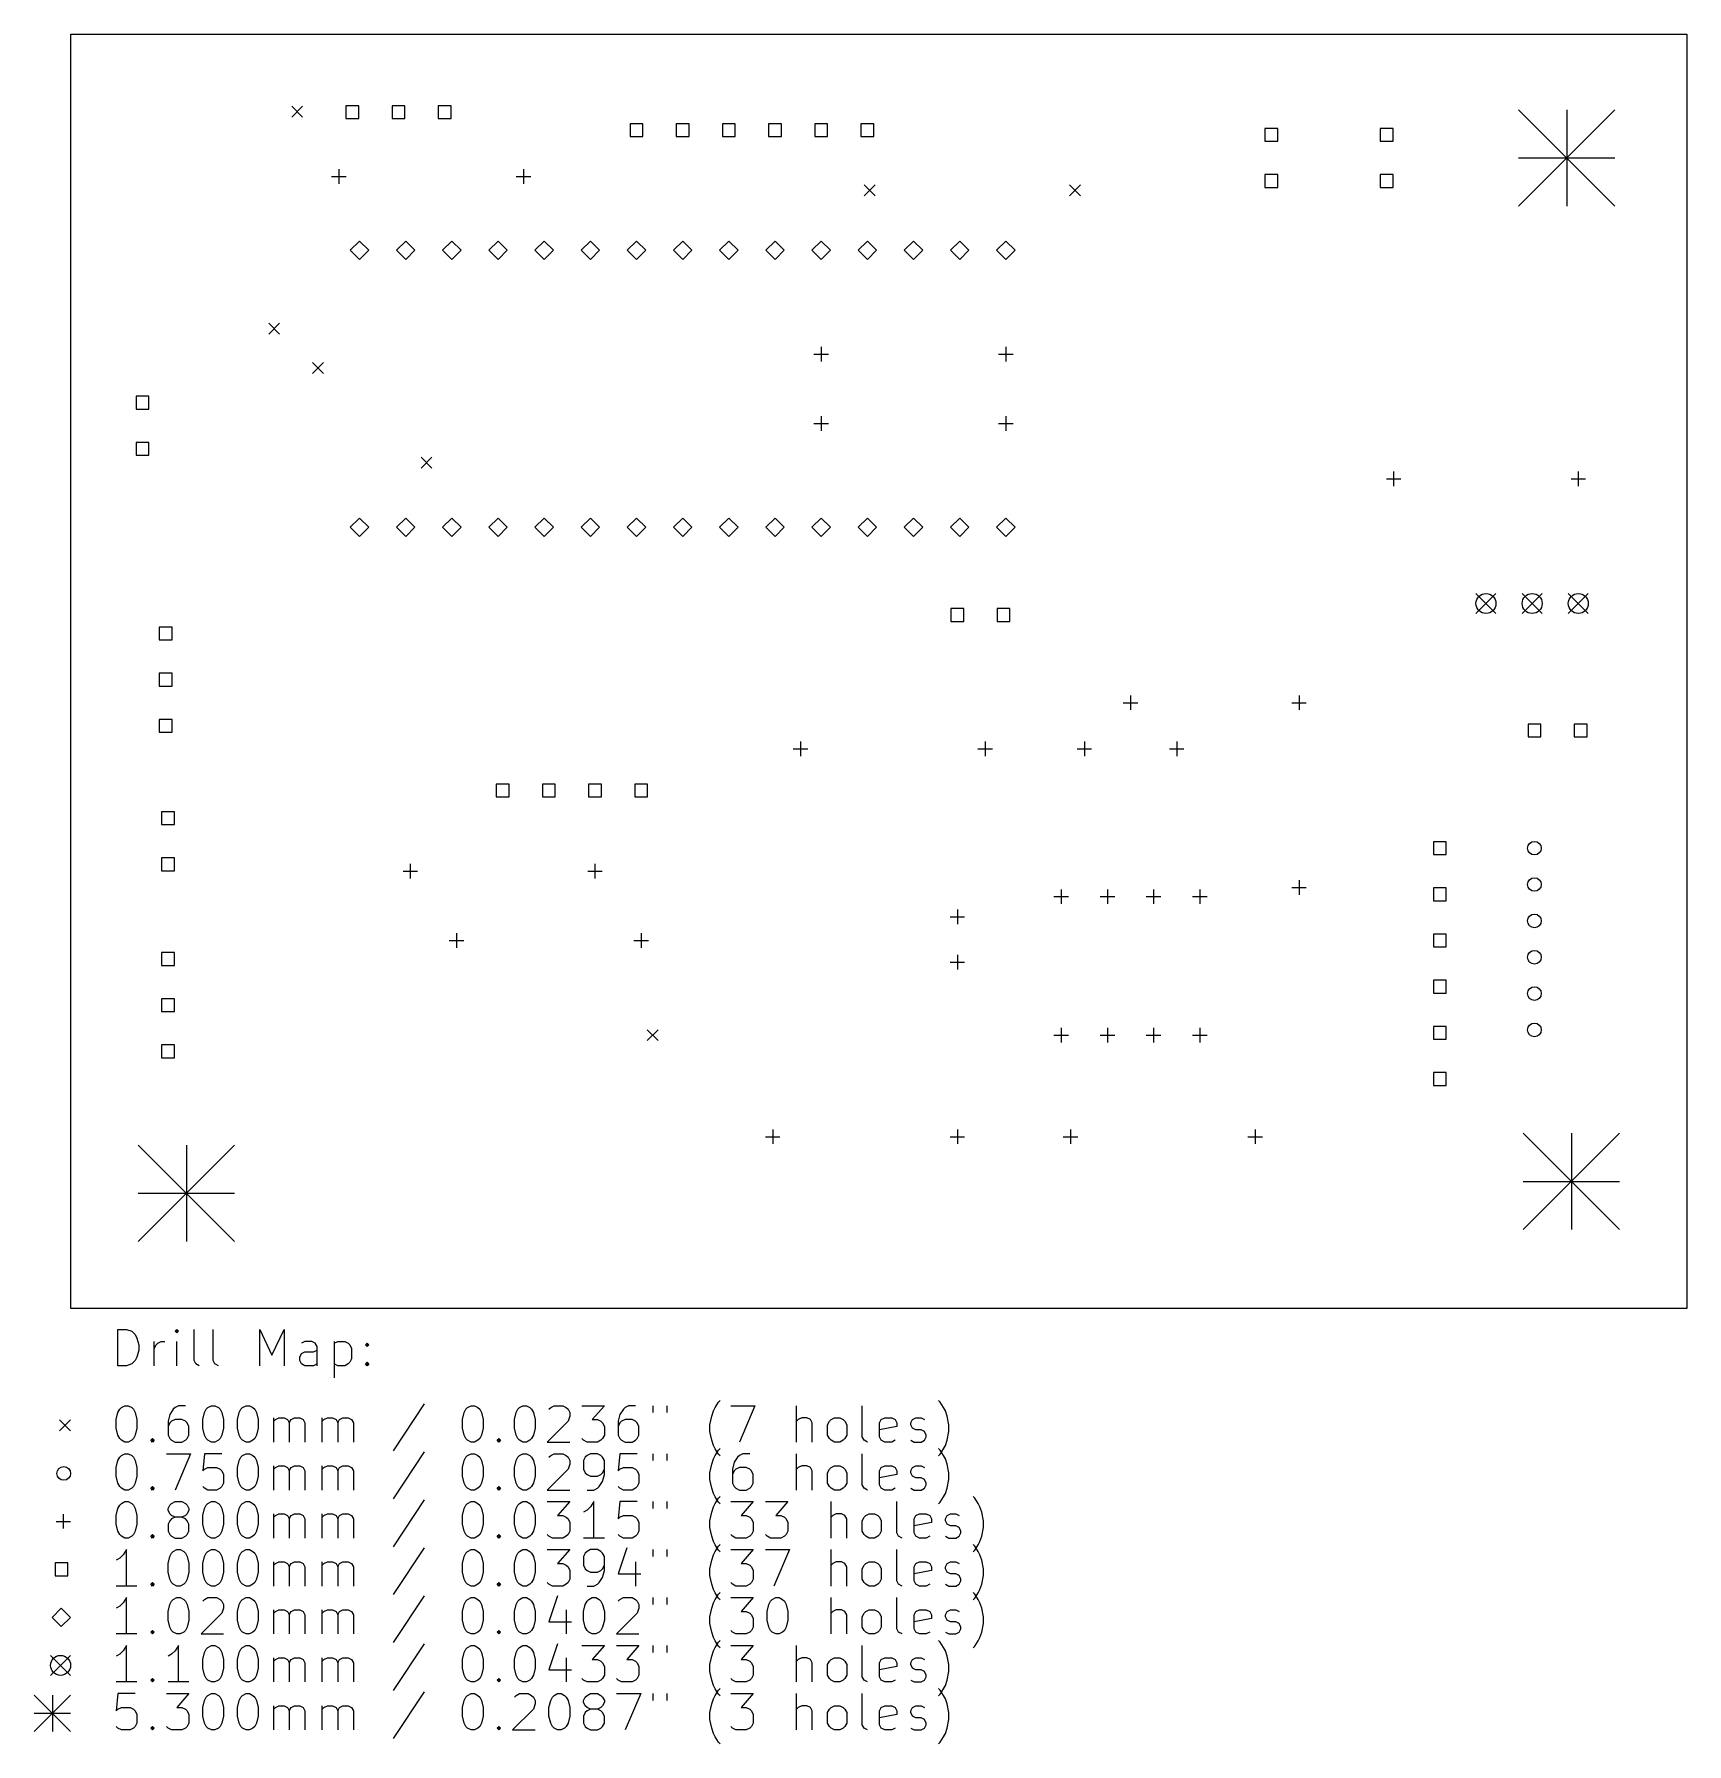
# Model space of a CAD drawing. Extents: x 175.8 to 266.7, y -178.9 to -84.9.
import ezdxf

# ---------------------------------------------------------------- set-up
doc = ezdxf.new("R2010")
doc.units = 0
doc.layers.add('BLACK', color=7, linetype='CONTINUOUS')

msp = doc.modelspace()

# ---------------------------------------------------------------- linework, layer by layer
at = {"layer": 'BLACK', "linetype": 'CONTINUOUS'}
for p, q in [((177.8, -84.886), (266.7, -84.886)), ((177.8, -155), (177.8, -84.886)), ((266.7, -84.886), (266.7, -155)), ((189.946, -88.854), (190.546, -89.454)), ((190.546, -88.854), (189.946, -89.454)), ((193.632557, -88.825443), (192.925443, -88.825443)), ((192.925443, -88.825443), (192.925443, -89.532557)), ((193.632557, -89.532557), (193.632557, -88.825443)), ((196.172557, -88.825443), (195.465443, -88.825443)), ((195.465443, -88.825443), (195.465443, -89.532557)), ((196.172557, -89.532557), (196.172557, -88.825443)), ((198.712557, -88.825443), (198.005443, -88.825443)), ((198.005443, -88.825443), (198.005443, -89.532557)), ((198.712557, -89.532557), (198.712557, -88.825443)), ((257.446, -89.044), (262.746, -94.344)), ((262.746, -89.044), (257.446, -94.344)), ((260.096, -89.044), (260.096, -94.344)), ((192.925443, -89.532557), (193.632557, -89.532557)), ((195.465443, -89.532557), (196.172557, -89.532557)), ((198.005443, -89.532557), (198.712557, -89.532557)), ((209.268557, -89.816443), (208.561443, -89.816443)), ((208.561443, -89.816443), (208.561443, -90.523557)), ((209.268557, -90.523557), (209.268557, -89.816443)), ((211.808557, -89.816443), (211.101443, -89.816443)), ((211.101443, -89.816443), (211.101443, -90.523557)), ((211.808557, -90.523557), (211.808557, -89.816443)), ((214.348557, -89.816443), (213.641443, -89.816443)), ((213.641443, -89.816443), (213.641443, -90.523557)), ((214.348557, -90.523557), (214.348557, -89.816443)), ((216.888557, -89.816443), (216.181443, -89.816443)), ((216.181443, -89.816443), (216.181443, -90.523557)), ((216.888557, -90.523557), (216.888557, -89.816443)), ((219.428557, -89.816443), (218.721443, -89.816443)), ((218.721443, -89.816443), (218.721443, -90.523557)), ((219.428557, -90.523557), (219.428557, -89.816443)), ((221.968557, -89.816443), (221.261443, -89.816443)), ((221.261443, -89.816443), (221.261443, -90.523557)), ((221.968557, -90.523557), (221.968557, -89.816443)), ((244.193557, -90.070443), (243.486443, -90.070443)), ((243.486443, -90.070443), (243.486443, -90.777557)), ((244.193557, -90.777557), (244.193557, -90.070443)), ((250.543557, -90.070443), (249.836443, -90.070443)), ((249.836443, -90.070443), (249.836443, -90.777557)), ((250.543557, -90.777557), (250.543557, -90.070443)), ((208.561443, -90.523557), (209.268557, -90.523557)), ((211.101443, -90.523557), (211.808557, -90.523557)), ((213.641443, -90.523557), (214.348557, -90.523557)), ((216.181443, -90.523557), (216.888557, -90.523557)), ((218.721443, -90.523557), (219.428557, -90.523557)), ((221.261443, -90.523557), (221.968557, -90.523557)), ((243.486443, -90.777557), (244.193557, -90.777557)), ((249.836443, -90.777557), (250.543557, -90.777557)), ((257.446, -91.694), (262.746, -91.694)), ((192.132, -92.71), (192.932, -92.71)), ((192.532, -92.31), (192.532, -93.11)), ((202.292, -92.71), (203.092, -92.71)), ((202.692, -92.31), (202.692, -93.11)), ((244.193557, -92.610443), (243.486443, -92.610443)), ((243.486443, -92.610443), (243.486443, -93.317557)), ((244.193557, -93.317557), (244.193557, -92.610443)), ((250.543557, -92.610443), (249.836443, -92.610443)), ((249.836443, -92.610443), (249.836443, -93.317557)), ((250.543557, -93.317557), (250.543557, -92.610443)), ((221.442, -93.172), (222.042, -93.772)), ((222.042, -93.172), (221.442, -93.772)), ((232.745, -93.172), (233.345, -93.772)), ((233.345, -93.172), (232.745, -93.772)), ((243.486443, -93.317557), (244.193557, -93.317557)), ((249.836443, -93.317557), (250.543557, -93.317557)), ((193.675, -96.264), (193.165, -96.774)), ((193.165, -96.774), (193.675, -97.284)), ((194.185, -96.774), (193.675, -96.264)), ((193.675, -97.284), (194.185, -96.774)), ((196.215, -96.264), (195.705, -96.774)), ((195.705, -96.774), (196.215, -97.284)), ((196.725, -96.774), (196.215, -96.264)), ((196.215, -97.284), (196.725, -96.774)), ((198.755, -96.264), (198.245, -96.774)), ((198.245, -96.774), (198.755, -97.284)), ((199.265, -96.774), (198.755, -96.264)), ((198.755, -97.284), (199.265, -96.774)), ((201.295, -96.264), (200.785, -96.774)), ((200.785, -96.774), (201.295, -97.284)), ((201.805, -96.774), (201.295, -96.264)), ((201.295, -97.284), (201.805, -96.774)), ((203.835, -96.264), (203.325, -96.774)), ((203.325, -96.774), (203.835, -97.284)), ((204.345, -96.774), (203.835, -96.264)), ((203.835, -97.284), (204.345, -96.774)), ((206.375, -96.264), (205.865, -96.774)), ((205.865, -96.774), (206.375, -97.284)), ((206.885, -96.774), (206.375, -96.264)), ((206.375, -97.284), (206.885, -96.774)), ((208.915, -96.264), (208.405, -96.774)), ((208.405, -96.774), (208.915, -97.284)), ((209.425, -96.774), (208.915, -96.264)), ((208.915, -97.284), (209.425, -96.774)), ((211.455, -96.264), (210.945, -96.774)), ((210.945, -96.774), (211.455, -97.284)), ((211.965, -96.774), (211.455, -96.264)), ((211.455, -97.284), (211.965, -96.774)), ((213.995, -96.264), (213.485, -96.774)), ((213.485, -96.774), (213.995, -97.284)), ((214.505, -96.774), (213.995, -96.264)), ((213.995, -97.284), (214.505, -96.774)), ((216.535, -96.264), (216.025, -96.774)), ((216.025, -96.774), (216.535, -97.284)), ((217.045, -96.774), (216.535, -96.264)), ((216.535, -97.284), (217.045, -96.774)), ((219.075, -96.264), (218.565, -96.774)), ((218.565, -96.774), (219.075, -97.284)), ((219.585, -96.774), (219.075, -96.264)), ((219.075, -97.284), (219.585, -96.774)), ((221.615, -96.264), (221.105, -96.774)), ((221.105, -96.774), (221.615, -97.284)), ((222.125, -96.774), (221.615, -96.264)), ((221.615, -97.284), (222.125, -96.774)), ((224.155, -96.264), (223.645, -96.774)), ((223.645, -96.774), (224.155, -97.284)), ((224.665, -96.774), (224.155, -96.264)), ((224.155, -97.284), (224.665, -96.774)), ((226.695, -96.264), (226.185, -96.774)), ((226.185, -96.774), (226.695, -97.284)), ((227.205, -96.774), (226.695, -96.264)), ((226.695, -97.284), (227.205, -96.774)), ((229.235, -96.264), (228.725, -96.774)), ((228.725, -96.774), (229.235, -97.284)), ((229.745, -96.774), (229.235, -96.264)), ((229.235, -97.284), (229.745, -96.774)), ((188.676, -100.792), (189.276, -101.392)), ((189.276, -100.792), (188.676, -101.392)), ((218.675, -102.489), (219.475, -102.489)), ((219.075, -102.089), (219.075, -102.889)), ((228.835, -102.489), (229.635, -102.489)), ((229.235, -102.089), (229.235, -102.889)), ((191.089, -102.951), (191.689, -103.551)), ((191.689, -102.951), (191.089, -103.551)), ((182.090557, -104.802443), (181.383443, -104.802443)), ((181.383443, -104.802443), (181.383443, -105.509557)), ((182.090557, -105.509557), (182.090557, -104.802443)), ((181.383443, -105.509557), (182.090557, -105.509557)), ((219.075, -105.899), (219.075, -106.699)), ((229.235, -105.899), (229.235, -106.699)), ((218.675, -106.299), (219.475, -106.299)), ((228.835, -106.299), (229.635, -106.299)), ((182.090557, -107.342443), (181.383443, -107.342443)), ((181.383443, -107.342443), (181.383443, -108.049557)), ((181.383443, -108.049557), (182.090557, -108.049557)), ((182.090557, -108.049557), (182.090557, -107.342443)), ((197.058, -108.158), (197.658, -108.758)), ((197.658, -108.158), (197.058, -108.758)), ((250.571, -108.947), (250.571, -109.747)), ((260.731, -108.947), (260.731, -109.747)), ((250.171, -109.347), (250.971, -109.347)), ((260.331, -109.347), (261.131, -109.347)), ((193.675, -111.504), (193.165, -112.014)), ((194.185, -112.014), (193.675, -111.504)), ((196.215, -111.504), (195.705, -112.014)), ((196.725, -112.014), (196.215, -111.504)), ((198.755, -111.504), (198.245, -112.014)), ((199.265, -112.014), (198.755, -111.504)), ((201.295, -111.504), (200.785, -112.014)), ((201.805, -112.014), (201.295, -111.504)), ((203.835, -111.504), (203.325, -112.014)), ((204.345, -112.014), (203.835, -111.504)), ((206.375, -111.504), (205.865, -112.014)), ((206.885, -112.014), (206.375, -111.504)), ((208.915, -111.504), (208.405, -112.014)), ((209.425, -112.014), (208.915, -111.504)), ((211.455, -111.504), (210.945, -112.014)), ((211.965, -112.014), (211.455, -111.504)), ((213.995, -111.504), (213.485, -112.014)), ((214.505, -112.014), (213.995, -111.504)), ((216.535, -111.504), (216.025, -112.014)), ((217.045, -112.014), (216.535, -111.504)), ((219.075, -111.504), (218.565, -112.014)), ((219.585, -112.014), (219.075, -111.504)), ((221.615, -111.504), (221.105, -112.014)), ((222.125, -112.014), (221.615, -111.504)), ((224.155, -111.504), (223.645, -112.014)), ((224.665, -112.014), (224.155, -111.504)), ((226.695, -111.504), (226.185, -112.014)), ((227.205, -112.014), (226.695, -111.504)), ((229.235, -111.504), (228.725, -112.014)), ((229.745, -112.014), (229.235, -111.504)), ((193.165, -112.014), (193.675, -112.524)), ((193.675, -112.524), (194.185, -112.014)), ((195.705, -112.014), (196.215, -112.524)), ((196.215, -112.524), (196.725, -112.014)), ((198.245, -112.014), (198.755, -112.524)), ((198.755, -112.524), (199.265, -112.014)), ((200.785, -112.014), (201.295, -112.524)), ((201.295, -112.524), (201.805, -112.014)), ((203.325, -112.014), (203.835, -112.524)), ((203.835, -112.524), (204.345, -112.014)), ((205.865, -112.014), (206.375, -112.524)), ((206.375, -112.524), (206.885, -112.014)), ((208.405, -112.014), (208.915, -112.524)), ((208.915, -112.524), (209.425, -112.014)), ((210.945, -112.014), (211.455, -112.524)), ((211.455, -112.524), (211.965, -112.014)), ((213.485, -112.014), (213.995, -112.524)), ((213.995, -112.524), (214.505, -112.014)), ((216.025, -112.014), (216.535, -112.524)), ((216.535, -112.524), (217.045, -112.014)), ((218.565, -112.014), (219.075, -112.524)), ((219.075, -112.524), (219.585, -112.014)), ((221.105, -112.014), (221.615, -112.524)), ((221.615, -112.524), (222.125, -112.014)), ((223.645, -112.014), (224.155, -112.524)), ((224.155, -112.524), (224.665, -112.014)), ((226.185, -112.014), (226.695, -112.524)), ((226.695, -112.524), (227.205, -112.014)), ((228.725, -112.014), (229.235, -112.524)), ((229.235, -112.524), (229.745, -112.014)), ((255.101, -115.655), (256.201, -116.755)), ((256.201, -115.655), (255.101, -116.755)), ((257.641, -115.655), (258.741, -116.755)), ((258.741, -115.655), (257.641, -116.755)), ((260.181, -115.655), (261.281, -116.755)), ((261.281, -115.655), (260.181, -116.755)), ((226.921557, -116.486443), (226.214443, -116.486443)), ((226.214443, -116.486443), (226.214443, -117.193557)), ((226.921557, -117.193557), (226.921557, -116.486443)), ((229.461557, -116.486443), (228.754443, -116.486443)), ((228.754443, -116.486443), (228.754443, -117.193557)), ((229.461557, -117.193557), (229.461557, -116.486443)), ((183.360557, -117.502443), (182.653443, -117.502443)), ((182.653443, -117.502443), (182.653443, -118.209557)), ((183.360557, -118.209557), (183.360557, -117.502443)), ((226.214443, -117.193557), (226.921557, -117.193557)), ((228.754443, -117.193557), (229.461557, -117.193557)), ((182.653443, -118.209557), (183.360557, -118.209557)), ((183.360557, -120.042443), (182.653443, -120.042443)), ((182.653443, -120.042443), (182.653443, -120.749557)), ((183.360557, -120.749557), (183.360557, -120.042443)), ((182.653443, -120.749557), (183.360557, -120.749557)), ((236.093, -121.266), (236.093, -122.066)), ((245.364, -121.266), (245.364, -122.066)), ((235.693, -121.666), (236.493, -121.666)), ((244.964, -121.666), (245.764, -121.666)), ((183.360557, -122.582443), (182.653443, -122.582443)), ((182.653443, -122.582443), (182.653443, -123.289557)), ((183.360557, -123.289557), (183.360557, -122.582443)), ((258.671557, -122.836443), (257.964443, -122.836443)), ((257.964443, -122.836443), (257.964443, -123.543557)), ((258.671557, -123.543557), (258.671557, -122.836443)), ((261.211557, -122.836443), (260.504443, -122.836443)), ((260.504443, -122.836443), (260.504443, -123.543557)), ((261.211557, -123.543557), (261.211557, -122.836443)), ((182.653443, -123.289557), (183.360557, -123.289557)), ((217.932, -123.806), (217.932, -124.606)), ((228.092, -123.806), (228.092, -124.606)), ((233.553, -123.806), (233.553, -124.606)), ((238.633, -123.806), (238.633, -124.606)), ((257.964443, -123.543557), (258.671557, -123.543557)), ((260.504443, -123.543557), (261.211557, -123.543557)), ((217.532, -124.206), (218.332, -124.206)), ((227.692, -124.206), (228.492, -124.206)), ((233.153, -124.206), (233.953, -124.206)), ((238.233, -124.206), (239.033, -124.206)), ((201.902557, -126.138443), (201.195443, -126.138443)), ((201.195443, -126.138443), (201.195443, -126.845557)), ((201.195443, -126.845557), (201.902557, -126.845557)), ((201.902557, -126.845557), (201.902557, -126.138443)), ((204.442557, -126.138443), (203.735443, -126.138443)), ((203.735443, -126.138443), (203.735443, -126.845557)), ((203.735443, -126.845557), (204.442557, -126.845557)), ((204.442557, -126.845557), (204.442557, -126.138443)), ((206.982557, -126.138443), (206.275443, -126.138443)), ((206.275443, -126.138443), (206.275443, -126.845557)), ((206.275443, -126.845557), (206.982557, -126.845557)), ((206.982557, -126.845557), (206.982557, -126.138443)), ((209.522557, -126.138443), (208.815443, -126.138443)), ((208.815443, -126.138443), (208.815443, -126.845557)), ((208.815443, -126.845557), (209.522557, -126.845557)), ((209.522557, -126.845557), (209.522557, -126.138443)), ((183.487557, -127.662443), (182.780443, -127.662443)), ((182.780443, -127.662443), (182.780443, -128.369557)), ((183.487557, -128.369557), (183.487557, -127.662443)), ((182.780443, -128.369557), (183.487557, -128.369557)), ((253.464557, -129.313443), (252.757443, -129.313443)), ((252.757443, -129.313443), (252.757443, -130.020557)), ((253.464557, -130.020557), (253.464557, -129.313443)), ((183.487557, -130.202443), (182.780443, -130.202443)), ((182.780443, -130.202443), (182.780443, -130.909557)), ((183.487557, -130.909557), (183.487557, -130.202443)), ((196.469, -130.537), (196.469, -131.337)), ((206.629, -130.537), (206.629, -131.337)), ((252.757443, -130.020557), (253.464557, -130.020557)), ((182.780443, -130.909557), (183.487557, -130.909557)), ((196.069, -130.937), (196.869, -130.937)), ((206.229, -130.937), (207.029, -130.937)), ((245.364, -131.426), (245.364, -132.226)), ((231.883, -132.334), (232.683, -132.334)), ((232.283, -131.934), (232.283, -132.734)), ((234.423, -132.334), (235.223, -132.334)), ((234.823, -131.934), (234.823, -132.734)), ((236.963, -132.334), (237.763, -132.334)), ((237.363, -131.934), (237.363, -132.734)), ((239.503, -132.334), (240.303, -132.334)), ((239.903, -131.934), (239.903, -132.734)), ((244.964, -131.826), (245.764, -131.826)), ((253.464557, -131.853443), (252.757443, -131.853443)), ((252.757443, -131.853443), (252.757443, -132.560557)), ((252.757443, -132.560557), (253.464557, -132.560557)), ((253.464557, -132.560557), (253.464557, -131.853443)), ((226.168, -133.439772), (226.968, -133.439772)), ((226.568, -133.039772), (226.568, -133.839772)), ((199.009, -134.347), (199.009, -135.147)), ((209.169, -134.347), (209.169, -135.147)), ((253.464557, -134.393443), (252.757443, -134.393443)), ((252.757443, -134.393443), (252.757443, -135.100557)), ((253.464557, -135.100557), (253.464557, -134.393443)), ((183.487557, -135.409443), (182.780443, -135.409443)), ((182.780443, -135.409443), (182.780443, -136.116557)), ((183.487557, -136.116557), (183.487557, -135.409443)), ((198.609, -134.747), (199.409, -134.747)), ((208.769, -134.747), (209.569, -134.747)), ((252.757443, -135.100557), (253.464557, -135.100557)), ((182.780443, -136.116557), (183.487557, -136.116557)), ((226.168, -135.939772), (226.968, -135.939772)), ((226.568, -135.539772), (226.568, -136.339772)), ((253.464557, -136.933443), (252.757443, -136.933443)), ((252.757443, -136.933443), (252.757443, -137.640557)), ((253.464557, -137.640557), (253.464557, -136.933443)), ((183.487557, -137.949443), (182.780443, -137.949443)), ((182.780443, -137.949443), (182.780443, -138.656557)), ((183.487557, -138.656557), (183.487557, -137.949443)), ((252.757443, -137.640557), (253.464557, -137.640557)), ((182.780443, -138.656557), (183.487557, -138.656557)), ((209.504, -139.654), (210.104, -140.254)), ((210.104, -139.654), (209.504, -140.254)), ((231.883, -139.954), (232.683, -139.954)), ((232.283, -139.554), (232.283, -140.354)), ((234.423, -139.954), (235.223, -139.954)), ((234.823, -139.554), (234.823, -140.354)), ((236.963, -139.954), (237.763, -139.954)), ((237.363, -139.554), (237.363, -140.354)), ((239.503, -139.954), (240.303, -139.954)), ((239.903, -139.554), (239.903, -140.354)), ((253.464557, -139.473443), (252.757443, -139.473443)), ((252.757443, -139.473443), (252.757443, -140.180557)), ((253.464557, -140.180557), (253.464557, -139.473443)), ((183.487557, -140.489443), (182.780443, -140.489443)), ((182.780443, -140.489443), (182.780443, -141.196557)), ((183.487557, -141.196557), (183.487557, -140.489443)), ((252.757443, -140.180557), (253.464557, -140.180557)), ((182.780443, -141.196557), (183.487557, -141.196557)), ((253.464557, -142.013443), (252.757443, -142.013443)), ((252.757443, -142.013443), (252.757443, -142.720557)), ((253.464557, -142.720557), (253.464557, -142.013443)), ((252.757443, -142.720557), (253.464557, -142.720557)), ((216.008, -145.542), (216.808, -145.542)), ((216.408, -145.142), (216.408, -145.942)), ((226.168, -145.542), (226.968, -145.542)), ((226.568, -145.142), (226.568, -145.942)), ((232.391, -145.542), (233.191, -145.542)), ((232.791, -145.142), (232.791, -145.942)), ((242.551, -145.542), (243.351, -145.542)), ((242.951, -145.142), (242.951, -145.942)), ((257.7, -145.35), (263, -150.65)), ((263, -145.35), (257.7, -150.65)), ((260.35, -145.35), (260.35, -150.65)), ((181.5, -146), (186.8, -151.3)), ((186.8, -146), (181.5, -151.3)), ((184.15, -146), (184.15, -151.3)), ((257.7, -148), (263, -148)), ((181.5, -148.65), (186.8, -148.65)), ((266.7, -155), (177.8, -155)), ((180.382768, -158.139838), (180.382768, -156.139838)), ((180.382768, -156.139838), (180.858958, -156.139838)), ((180.858958, -156.139838), (181.144673, -156.235076)), ((181.144673, -156.235076), (181.335149, -156.425552)), ((181.335149, -156.425552), (181.430387, -156.616028)), ((181.430387, -156.616028), (181.525625, -156.99698)), ((181.525625, -156.99698), (181.525625, -157.282695)), ((182.382768, -158.139838), (182.382768, -156.806504)), ((182.382768, -157.187457), (182.478006, -156.99698)), ((182.478006, -156.99698), (182.573244, -156.901742)), ((182.573244, -156.901742), (182.76372, -156.806504)), ((182.76372, -156.806504), (182.954197, -156.806504)), ((183.620863, -156.139838), (183.525625, -156.235076)), ((183.525625, -156.235076), (183.620863, -156.330314)), ((183.716101, -156.235076), (183.620863, -156.139838)), ((183.620863, -156.139838), (183.620863, -156.330314)), ((183.620863, -156.330314), (183.716101, -156.235076)), ((183.620863, -158.139838), (183.620863, -156.806504)), ((184.573244, -157.854123), (184.573244, -156.139838)), ((185.620863, -157.854123), (185.620863, -156.139838)), ((188.192292, -158.139838), (188.192292, -156.139838)), ((188.192292, -156.139838), (188.858959, -157.568409)), ((188.858959, -157.568409), (189.525625, -156.139838)), ((189.525625, -156.139838), (189.525625, -158.139838)), ((190.668482, -156.806504), (190.478006, -156.901742)), ((191.049435, -156.806504), (190.668482, -156.806504)), ((191.239911, -156.901742), (191.049435, -156.806504)), ((191.335149, -157.092219), (191.239911, -156.901742)), ((192.28753, -156.806504), (192.28753, -158.806504)), ((192.28753, -156.901742), (192.478006, -156.806504)), ((192.478006, -156.806504), (192.858959, -156.806504)), ((192.858959, -156.806504), (193.049435, -156.901742)), ((193.049435, -156.901742), (193.144673, -156.99698)), ((193.144673, -156.99698), (193.239911, -157.187457)), ((194.001816, -156.99698), (194.097054, -156.901742)), ((194.097054, -157.092219), (194.001816, -156.99698)), ((194.097054, -156.901742), (194.192292, -156.99698)), ((194.097054, -156.901742), (194.097054, -157.092219)), ((194.192292, -156.99698), (194.097054, -157.092219)), ((181.335149, -157.854123), (181.144673, -158.0446)), ((181.430387, -157.663647), (181.335149, -157.854123)), ((181.525625, -157.282695), (181.430387, -157.663647)), ((184.668482, -158.0446), (184.573244, -157.854123)), ((185.716101, -158.0446), (185.620863, -157.854123)), ((190.382768, -157.663647), (190.478006, -157.473171)), ((190.382768, -157.854123), (190.382768, -157.663647)), ((190.478006, -158.0446), (190.382768, -157.854123)), ((190.478006, -157.473171), (190.668482, -157.377933)), ((190.668482, -157.377933), (191.144673, -157.377933)), ((191.144673, -157.377933), (191.335149, -157.282695)), ((191.335149, -158.139838), (191.335149, -157.092219)), ((193.144673, -157.949361), (193.049435, -158.0446)), ((193.239911, -157.758885), (193.144673, -157.949361)), ((193.239911, -157.187457), (193.239911, -157.758885)), ((194.001816, -158.0446), (194.097054, -157.949361)), ((194.097054, -157.949361), (194.192292, -158.0446)), ((194.097054, -157.949361), (194.097054, -158.139838)), ((180.858958, -158.139838), (180.382768, -158.139838)), ((181.144673, -158.0446), (180.858958, -158.139838)), ((184.858958, -158.139838), (184.668482, -158.0446)), ((185.906577, -158.139838), (185.716101, -158.0446)), ((190.668482, -158.139838), (190.478006, -158.0446)), ((191.144673, -158.139838), (190.668482, -158.139838)), ((191.335149, -158.0446), (191.144673, -158.139838)), ((192.478006, -158.139838), (192.28753, -158.0446)), ((192.858959, -158.139838), (192.478006, -158.139838)), ((193.049435, -158.0446), (192.858959, -158.139838)), ((194.097054, -158.139838), (194.001816, -158.0446)), ((194.192292, -158.0446), (194.097054, -158.139838)), ((180.28753, -161.101742), (180.382768, -160.72079)), ((180.382768, -160.72079), (180.478006, -160.530314)), ((180.478006, -160.530314), (180.573244, -160.435076)), ((180.573244, -160.435076), (180.76372, -160.339838)), ((180.76372, -160.339838), (180.954197, -160.339838)), ((180.954197, -160.339838), (181.144673, -160.435076)), ((181.144673, -160.435076), (181.239911, -160.530314)), ((181.239911, -160.530314), (181.335149, -160.72079)), ((181.335149, -160.72079), (181.430387, -161.101742)), ((183.239911, -160.816028), (183.144673, -161.19698)), ((183.430387, -160.530314), (183.239911, -160.816028)), ((183.525625, -160.435076), (183.430387, -160.530314)), ((183.716101, -160.339838), (183.525625, -160.435076)), ((184.097054, -160.339838), (183.716101, -160.339838)), ((185.049435, -161.101742), (185.144673, -160.72079)), ((185.144673, -160.72079), (185.239911, -160.530314)), ((185.239911, -160.530314), (185.335149, -160.435076)), ((185.335149, -160.435076), (185.525625, -160.339838)), ((185.525625, -160.339838), (185.716102, -160.339838)), ((185.716102, -160.339838), (185.906578, -160.435076)), ((185.906578, -160.435076), (186.001816, -160.530314)), ((186.001816, -160.530314), (186.097054, -160.72079)), ((186.097054, -160.72079), (186.192292, -161.101742)), ((186.954197, -161.101742), (187.049435, -160.72079)), ((187.049435, -160.72079), (187.144673, -160.530314)), ((187.144673, -160.530314), (187.239911, -160.435076)), ((187.239911, -160.435076), (187.430387, -160.339838)), ((187.430387, -160.339838), (187.620864, -160.339838)), ((187.620864, -160.339838), (187.81134, -160.435076)), ((187.81134, -160.435076), (187.906578, -160.530314)), ((187.906578, -160.530314), (188.001816, -160.72079)), ((188.001816, -160.72079), (188.097054, -161.101742)), ((197.239912, -160.2446), (195.525627, -162.816028)), ((199.335151, -161.101742), (199.430389, -160.72079)), ((199.430389, -160.72079), (199.525627, -160.530314)), ((199.525627, -160.530314), (199.620865, -160.435076)), ((199.620865, -160.435076), (199.811341, -160.339838)), ((199.811341, -160.339838), (200.001818, -160.339838)), ((200.001818, -160.339838), (200.192294, -160.435076)), ((200.192294, -160.435076), (200.287532, -160.530314)), ((200.287532, -160.530314), (200.38277, -160.72079)), ((200.38277, -160.72079), (200.478008, -161.101742)), ((202.192294, -161.101742), (202.287532, -160.72079)), ((202.287532, -160.72079), (202.38277, -160.530314)), ((202.38277, -160.530314), (202.478008, -160.435076)), ((202.478008, -160.435076), (202.668484, -160.339838)), ((202.668484, -160.339838), (202.858961, -160.339838)), ((202.858961, -160.339838), (203.049437, -160.435076)), ((203.049437, -160.435076), (203.144675, -160.530314)), ((203.144675, -160.530314), (203.239913, -160.72079)), ((203.239913, -160.72079), (203.335151, -161.101742)), ((204.097056, -160.530314), (204.192294, -160.435076)), ((204.192294, -160.435076), (204.38277, -160.339838)), ((204.38277, -160.339838), (204.858961, -160.339838)), ((204.858961, -160.339838), (205.049437, -160.435076)), ((205.049437, -160.435076), (205.144675, -160.530314)), ((205.144675, -160.530314), (205.239913, -160.72079)), ((205.239913, -160.72079), (205.239913, -160.911266)), ((205.90658, -160.339838), (207.144675, -160.339838)), ((207.144675, -160.339838), (206.478008, -161.101742)), ((208.001818, -160.816028), (207.90658, -161.19698)), ((208.192294, -160.530314), (208.001818, -160.816028)), ((208.287532, -160.435076), (208.192294, -160.530314)), ((208.478008, -160.339838), (208.287532, -160.435076)), ((208.858961, -160.339838), (208.478008, -160.339838)), ((209.811342, -160.339838), (209.811342, -160.72079)), ((210.573247, -160.339838), (210.573247, -160.72079)), ((213.049438, -160.911266), (213.144676, -160.625552)), ((213.144676, -160.625552), (213.239914, -160.435076)), ((213.239914, -160.435076), (213.43039, -160.149361)), ((213.43039, -160.149361), (213.525629, -160.054123)), ((214.097057, -160.339838), (215.43039, -160.339838)), ((215.43039, -160.339838), (214.573247, -162.339838)), ((217.716105, -162.339838), (217.716105, -160.339838)), ((221.335153, -162.054123), (221.335153, -160.339838)), ((225.620868, -160.149361), (225.52563, -160.054123)), ((225.811344, -160.435076), (225.620868, -160.149361)), ((225.906582, -160.625552), (225.811344, -160.435076)), ((226.00182, -160.911266), (225.906582, -160.625552)), ((177.175, -161.125), (177.775, -161.725)), ((177.775, -161.125), (177.175, -161.725)), ((180.28753, -161.577933), (180.28753, -161.101742)), ((180.382768, -161.958885), (180.28753, -161.577933)), ((181.430387, -161.577933), (181.335149, -161.958885)), ((181.430387, -161.101742), (181.430387, -161.577933)), ((183.144673, -161.19698), (183.144673, -161.958885)), ((183.239911, -161.292219), (183.144673, -161.482695)), ((183.335149, -161.19698), (183.239911, -161.292219)), ((183.525625, -161.101742), (183.335149, -161.19698)), ((183.906578, -161.101742), (183.525625, -161.101742)), ((184.097054, -161.19698), (183.906578, -161.101742)), ((184.192292, -161.292219), (184.097054, -161.19698)), ((184.28753, -161.482695), (184.192292, -161.292219)), ((184.28753, -161.958885), (184.28753, -161.482695)), ((185.049435, -161.577933), (185.049435, -161.101742)), ((185.144673, -161.958885), (185.049435, -161.577933)), ((186.192292, -161.577933), (186.097054, -161.958885)), ((186.192292, -161.101742), (186.192292, -161.577933)), ((186.954197, -161.577933), (186.954197, -161.101742)), ((187.049435, -161.958885), (186.954197, -161.577933)), ((188.097054, -161.577933), (188.001816, -161.958885)), ((188.097054, -161.101742), (188.097054, -161.577933)), ((188.954197, -162.339838), (188.954197, -161.006504)), ((188.954197, -161.19698), (189.049435, -161.101742)), ((189.049435, -161.101742), (189.239911, -161.006504)), ((189.239911, -161.006504), (189.525626, -161.006504)), ((189.525626, -161.006504), (189.716102, -161.101742)), ((189.716102, -161.101742), (189.81134, -161.292219)), ((189.81134, -161.292219), (189.906578, -161.101742)), ((189.81134, -161.292219), (189.81134, -162.339838)), ((189.906578, -161.101742), (190.097054, -161.006504)), ((190.097054, -161.006504), (190.382768, -161.006504)), ((190.382768, -161.006504), (190.573245, -161.101742)), ((190.573245, -161.101742), (190.668483, -161.292219)), ((190.668483, -161.292219), (190.668483, -162.339838)), ((191.620864, -162.339838), (191.620864, -161.006504)), ((191.620864, -161.19698), (191.716102, -161.101742)), ((191.716102, -161.101742), (191.906578, -161.006504)), ((191.906578, -161.006504), (192.192293, -161.006504)), ((192.192293, -161.006504), (192.382769, -161.101742)), ((192.382769, -161.101742), (192.478007, -161.292219)), ((192.478007, -161.292219), (192.573245, -161.101742)), ((192.478007, -161.292219), (192.478007, -162.339838)), ((192.573245, -161.101742), (192.763721, -161.006504)), ((192.763721, -161.006504), (193.049435, -161.006504)), ((193.049435, -161.006504), (193.239912, -161.101742)), ((193.239912, -161.101742), (193.33515, -161.292219)), ((193.33515, -161.292219), (193.33515, -162.339838)), ((199.335151, -161.577933), (199.335151, -161.101742)), ((199.430389, -161.958885), (199.335151, -161.577933)), ((200.478008, -161.577933), (200.38277, -161.958885)), ((200.478008, -161.101742), (200.478008, -161.577933)), ((202.192294, -161.577933), (202.192294, -161.101742)), ((202.287532, -161.958885), (202.192294, -161.577933)), ((203.335151, -161.577933), (203.239913, -161.958885)), ((203.335151, -161.101742), (203.335151, -161.577933)), ((205.144675, -161.19698), (204.001818, -162.339838)), ((205.239913, -160.911266), (205.144675, -161.19698)), ((206.478008, -161.101742), (206.763723, -161.101742)), ((206.763723, -161.101742), (206.954199, -161.19698)), ((206.954199, -161.19698), (207.049437, -161.292219)), ((207.049437, -161.292219), (207.144675, -161.482695)), ((207.144675, -161.482695), (207.144675, -161.958885)), ((207.90658, -161.19698), (207.90658, -161.958885)), ((208.001818, -161.292219), (207.90658, -161.482695)), ((208.097056, -161.19698), (208.001818, -161.292219)), ((208.287532, -161.101742), (208.097056, -161.19698)), ((208.668485, -161.101742), (208.287532, -161.101742)), ((208.858961, -161.19698), (208.668485, -161.101742)), ((208.954199, -161.292219), (208.858961, -161.19698)), ((209.049437, -161.482695), (208.954199, -161.292219)), ((209.049437, -161.958885), (209.049437, -161.482695)), ((212.9542, -161.387457), (213.049438, -160.911266)), ((212.9542, -161.768409), (212.9542, -161.387457)), ((213.049438, -162.2446), (212.9542, -161.768409)), ((217.811343, -161.101742), (217.716105, -161.19698)), ((218.001819, -161.006504), (217.811343, -161.101742)), ((218.287534, -161.006504), (218.001819, -161.006504)), ((218.47801, -161.101742), (218.287534, -161.006504)), ((218.573248, -161.292219), (218.47801, -161.101742)), ((218.573248, -162.339838), (218.573248, -161.292219)), ((219.430391, -161.387457), (219.525629, -161.19698)), ((219.430391, -161.958885), (219.430391, -161.387457)), ((219.525629, -161.19698), (219.620867, -161.101742)), ((219.620867, -161.101742), (219.811343, -161.006504)), ((219.811343, -161.006504), (220.097058, -161.006504)), ((220.097058, -161.006504), (220.287534, -161.101742)), ((220.287534, -161.101742), (220.382772, -161.19698)), ((220.382772, -161.19698), (220.47801, -161.387457)), ((220.47801, -161.387457), (220.47801, -161.958885)), ((222.287534, -161.292219), (222.382772, -161.101742)), ((222.287534, -162.054123), (222.287534, -161.292219)), ((223.239915, -161.482695), (222.287534, -161.673171)), ((222.382772, -161.101742), (222.573248, -161.006504)), ((222.573248, -161.006504), (222.954201, -161.006504)), ((222.954201, -161.006504), (223.144677, -161.101742)), ((223.144677, -161.101742), (223.239915, -161.292219)), ((223.239915, -161.292219), (223.239915, -161.482695)), ((224.00182, -161.292219), (224.097058, -161.101742)), ((224.00182, -161.387457), (224.00182, -161.292219)), ((224.097058, -161.577933), (224.00182, -161.387457)), ((224.097058, -161.101742), (224.287534, -161.006504)), ((224.287534, -161.673171), (224.097058, -161.577933)), ((224.287534, -161.006504), (224.573248, -161.006504)), ((224.573248, -161.673171), (224.287534, -161.673171)), ((224.573248, -161.006504), (224.763725, -161.101742)), ((224.763725, -161.768409), (224.573248, -161.673171)), ((224.858963, -161.958885), (224.763725, -161.768409)), ((226.097058, -161.387457), (226.00182, -160.911266)), ((226.00182, -162.2446), (226.097058, -161.768409)), ((226.097058, -161.768409), (226.097058, -161.387457)), ((180.478006, -162.149361), (180.382768, -161.958885)), ((180.573244, -162.2446), (180.478006, -162.149361)), ((180.76372, -162.339838), (180.573244, -162.2446)), ((180.954197, -162.339838), (180.76372, -162.339838)), ((181.144673, -162.2446), (180.954197, -162.339838)), ((181.239911, -162.149361), (181.144673, -162.2446)), ((181.335149, -161.958885), (181.239911, -162.149361)), ((182.192292, -162.2446), (182.28753, -162.149361)), ((182.28753, -162.339838), (182.192292, -162.2446)), ((182.28753, -162.149361), (182.382768, -162.2446)), ((182.28753, -162.149361), (182.28753, -162.339838)), ((182.382768, -162.2446), (182.28753, -162.339838)), ((183.144673, -161.958885), (183.239911, -162.149361)), ((183.239911, -162.149361), (183.335149, -162.2446)), ((183.335149, -162.2446), (183.525625, -162.339838)), ((183.525625, -162.339838), (183.906578, -162.339838)), ((183.906578, -162.339838), (184.097054, -162.2446)), ((184.097054, -162.2446), (184.192292, -162.149361)), ((184.192292, -162.149361), (184.28753, -161.958885)), ((185.239911, -162.149361), (185.144673, -161.958885)), ((185.335149, -162.2446), (185.239911, -162.149361)), ((185.525625, -162.339838), (185.335149, -162.2446)), ((185.716102, -162.339838), (185.525625, -162.339838)), ((185.906578, -162.2446), (185.716102, -162.339838)), ((186.001816, -162.149361), (185.906578, -162.2446)), ((186.097054, -161.958885), (186.001816, -162.149361)), ((187.144673, -162.149361), (187.049435, -161.958885)), ((187.239911, -162.2446), (187.144673, -162.149361)), ((187.430387, -162.339838), (187.239911, -162.2446)), ((187.620864, -162.339838), (187.430387, -162.339838)), ((187.81134, -162.2446), (187.620864, -162.339838)), ((187.906578, -162.149361), (187.81134, -162.2446)), ((188.001816, -161.958885), (187.906578, -162.149361)), ((199.525627, -162.149361), (199.430389, -161.958885)), ((199.620865, -162.2446), (199.525627, -162.149361)), ((199.811341, -162.339838), (199.620865, -162.2446)), ((200.001818, -162.339838), (199.811341, -162.339838)), ((200.192294, -162.2446), (200.001818, -162.339838)), ((200.287532, -162.149361), (200.192294, -162.2446)), ((200.38277, -161.958885), (200.287532, -162.149361)), ((201.239913, -162.2446), (201.335151, -162.149361)), ((201.335151, -162.339838), (201.239913, -162.2446)), ((201.335151, -162.149361), (201.430389, -162.2446)), ((201.335151, -162.149361), (201.335151, -162.339838)), ((201.430389, -162.2446), (201.335151, -162.339838)), ((202.38277, -162.149361), (202.287532, -161.958885)), ((202.478008, -162.2446), (202.38277, -162.149361)), ((202.668484, -162.339838), (202.478008, -162.2446)), ((202.858961, -162.339838), (202.668484, -162.339838)), ((203.049437, -162.2446), (202.858961, -162.339838)), ((203.144675, -162.149361), (203.049437, -162.2446)), ((203.239913, -161.958885), (203.144675, -162.149361)), ((204.001818, -162.339838), (205.239913, -162.339838)), ((206.001818, -162.2446), (205.90658, -162.149361)), ((206.192294, -162.339838), (206.001818, -162.2446)), ((206.763723, -162.339838), (206.192294, -162.339838)), ((206.954199, -162.2446), (206.763723, -162.339838)), ((207.049437, -162.149361), (206.954199, -162.2446)), ((207.144675, -161.958885), (207.049437, -162.149361)), ((207.90658, -161.958885), (208.001818, -162.149361)), ((208.001818, -162.149361), (208.097056, -162.2446)), ((208.097056, -162.2446), (208.287532, -162.339838)), ((208.287532, -162.339838), (208.668485, -162.339838)), ((208.668485, -162.339838), (208.858961, -162.2446)), ((208.858961, -162.2446), (208.954199, -162.149361)), ((208.954199, -162.149361), (209.049437, -161.958885)), ((213.144676, -162.530314), (213.049438, -162.2446)), ((213.239914, -162.72079), (213.144676, -162.530314)), ((213.43039, -162.789361), (213.525629, -162.694123)), ((219.525629, -162.149361), (219.430391, -161.958885)), ((219.620867, -162.2446), (219.525629, -162.149361)), ((219.811343, -162.339838), (219.620867, -162.2446)), ((220.097058, -162.339838), (219.811343, -162.339838)), ((220.287534, -162.2446), (220.097058, -162.339838)), ((220.382772, -162.149361), (220.287534, -162.2446)), ((220.47801, -161.958885), (220.382772, -162.149361)), ((221.430391, -162.2446), (221.335153, -162.054123)), ((221.620867, -162.339838), (221.430391, -162.2446)), ((222.382772, -162.2446), (222.287534, -162.054123)), ((222.573248, -162.339838), (222.382772, -162.2446)), ((222.954201, -162.339838), (222.573248, -162.339838)), ((223.144677, -162.2446), (222.954201, -162.339838)), ((224.00182, -162.2446), (224.192296, -162.339838)), ((224.192296, -162.339838), (224.573248, -162.339838)), ((224.573248, -162.339838), (224.763725, -162.2446)), ((224.763725, -162.2446), (224.858963, -162.054123)), ((224.858963, -162.054123), (224.858963, -161.958885)), ((225.620868, -162.789361), (225.52563, -162.694123)), ((225.811344, -162.72079), (225.906582, -162.530314)), ((225.906582, -162.530314), (226.00182, -162.2446)), ((180.28753, -163.741742), (180.382768, -163.36079)), ((180.382768, -163.36079), (180.478006, -163.170314)), ((180.478006, -163.170314), (180.573244, -163.075076)), ((180.573244, -163.075076), (180.76372, -162.979838)), ((180.76372, -162.979838), (180.954197, -162.979838)), ((180.954197, -162.979838), (181.144673, -163.075076)), ((181.144673, -163.075076), (181.239911, -163.170314)), ((181.239911, -163.170314), (181.335149, -163.36079)), ((181.335149, -163.36079), (181.430387, -163.741742)), ((183.049435, -162.979838), (184.382768, -162.979838)), ((184.382768, -162.979838), (183.525625, -164.979838)), ((185.144673, -162.979838), (185.049435, -163.932219)), ((186.097054, -162.979838), (185.144673, -162.979838)), ((186.954197, -163.741742), (187.049435, -163.36079)), ((187.049435, -163.36079), (187.144673, -163.170314)), ((187.144673, -163.170314), (187.239911, -163.075076)), ((187.239911, -163.075076), (187.430387, -162.979838)), ((187.430387, -162.979838), (187.620864, -162.979838)), ((187.620864, -162.979838), (187.81134, -163.075076)), ((187.81134, -163.075076), (187.906578, -163.170314)), ((187.906578, -163.170314), (188.001816, -163.36079)), ((188.001816, -163.36079), (188.097054, -163.741742)), ((188.954197, -164.979838), (188.954197, -163.646504)), ((189.049435, -163.741742), (189.239911, -163.646504)), ((189.239911, -163.646504), (189.525626, -163.646504)), ((189.525626, -163.646504), (189.716102, -163.741742)), ((189.906578, -163.741742), (190.097054, -163.646504)), ((190.097054, -163.646504), (190.382768, -163.646504)), ((190.382768, -163.646504), (190.573245, -163.741742)), ((191.620864, -164.979838), (191.620864, -163.646504)), ((191.716102, -163.741742), (191.906578, -163.646504)), ((191.906578, -163.646504), (192.192293, -163.646504)), ((192.192293, -163.646504), (192.382769, -163.741742)), ((192.573245, -163.741742), (192.763721, -163.646504)), ((192.763721, -163.646504), (193.049435, -163.646504)), ((193.049435, -163.646504), (193.239912, -163.741742)), ((197.239912, -162.8846), (195.525627, -165.456028)), ((199.335151, -163.741742), (199.430389, -163.36079)), ((199.430389, -163.36079), (199.525627, -163.170314)), ((199.525627, -163.170314), (199.620865, -163.075076)), ((199.620865, -163.075076), (199.811341, -162.979838)), ((199.811341, -162.979838), (200.001818, -162.979838)), ((200.001818, -162.979838), (200.192294, -163.075076)), ((200.192294, -163.075076), (200.287532, -163.170314)), ((200.287532, -163.170314), (200.38277, -163.36079)), ((200.38277, -163.36079), (200.478008, -163.741742)), ((202.192294, -163.741742), (202.287532, -163.36079)), ((202.287532, -163.36079), (202.38277, -163.170314)), ((202.38277, -163.170314), (202.478008, -163.075076)), ((202.478008, -163.075076), (202.668484, -162.979838)), ((202.668484, -162.979838), (202.858961, -162.979838)), ((202.858961, -162.979838), (203.049437, -163.075076)), ((203.049437, -163.075076), (203.144675, -163.170314)), ((203.144675, -163.170314), (203.239913, -163.36079)), ((203.239913, -163.36079), (203.335151, -163.741742)), ((204.097056, -163.170314), (204.192294, -163.075076)), ((204.192294, -163.075076), (204.38277, -162.979838)), ((204.38277, -162.979838), (204.858961, -162.979838)), ((204.858961, -162.979838), (205.049437, -163.075076)), ((205.049437, -163.075076), (205.144675, -163.170314)), ((205.144675, -163.170314), (205.239913, -163.36079)), ((205.239913, -163.551266), (205.144675, -163.83698)), ((205.239913, -163.36079), (205.239913, -163.551266)), ((206.097056, -163.170314), (206.001818, -163.36079)), ((206.001818, -163.36079), (206.001818, -163.83698)), ((206.192294, -163.075076), (206.097056, -163.170314)), ((206.38277, -162.979838), (206.192294, -163.075076)), ((206.763723, -162.979838), (206.38277, -162.979838)), ((206.954199, -163.075076), (206.763723, -162.979838)), ((207.049437, -163.170314), (206.954199, -163.075076)), ((207.144675, -163.36079), (207.049437, -163.170314)), ((207.144675, -164.122695), (207.144675, -163.36079)), ((208.001818, -162.979838), (207.90658, -163.932219)), ((208.954199, -162.979838), (208.001818, -162.979838)), ((209.811342, -162.979838), (209.811342, -163.36079)), ((210.573247, -162.979838), (210.573247, -163.36079)), ((212.9542, -164.027457), (213.049438, -163.551266)), ((213.049438, -163.551266), (213.144676, -163.265552)), ((213.144676, -163.265552), (213.239914, -163.075076)), ((213.43039, -163.006504), (213.239914, -162.72079)), ((213.239914, -163.075076), (213.43039, -162.789361)), ((213.525629, -163.101742), (213.43039, -163.006504)), ((214.287533, -163.456028), (214.192295, -163.83698)), ((214.478009, -163.170314), (214.287533, -163.456028)), ((214.573247, -163.075076), (214.478009, -163.170314)), ((214.763723, -162.979838), (214.573247, -163.075076)), ((215.144676, -162.979838), (214.763723, -162.979838)), ((217.716105, -164.979838), (217.716105, -162.979838)), ((218.001819, -163.646504), (217.811343, -163.741742)), ((218.287534, -163.646504), (218.001819, -163.646504)), ((218.47801, -163.741742), (218.287534, -163.646504)), ((219.620867, -163.741742), (219.811343, -163.646504)), ((219.811343, -163.646504), (220.097058, -163.646504)), ((220.097058, -163.646504), (220.287534, -163.741742)), ((221.335153, -164.694123), (221.335153, -162.979838)), ((222.382772, -163.741742), (222.573248, -163.646504)), ((222.573248, -163.646504), (222.954201, -163.646504)), ((222.954201, -163.646504), (223.144677, -163.741742)), ((224.097058, -163.741742), (224.287534, -163.646504)), ((224.287534, -163.646504), (224.573248, -163.646504)), ((224.573248, -163.646504), (224.763725, -163.741742)), ((225.52563, -163.101742), (225.620868, -163.006504)), ((225.620868, -163.006504), (225.811344, -162.72079)), ((225.811344, -163.075076), (225.620868, -162.789361)), ((225.906582, -163.265552), (225.811344, -163.075076)), ((226.00182, -163.551266), (225.906582, -163.265552)), ((226.097058, -164.027457), (226.00182, -163.551266)), ((180.28753, -164.217933), (180.28753, -163.741742)), ((180.382768, -164.598885), (180.28753, -164.217933)), ((181.430387, -164.217933), (181.335149, -164.598885)), ((181.430387, -163.741742), (181.430387, -164.217933)), ((185.049435, -163.932219), (185.144673, -163.83698)), ((185.144673, -163.83698), (185.335149, -163.741742)), ((185.335149, -163.741742), (185.81134, -163.741742)), ((185.81134, -163.741742), (186.001816, -163.83698)), ((186.001816, -163.83698), (186.097054, -163.932219)), ((186.097054, -163.932219), (186.192292, -164.122695)), ((186.192292, -164.122695), (186.192292, -164.598885)), ((186.954197, -164.217933), (186.954197, -163.741742)), ((187.049435, -164.598885), (186.954197, -164.217933)), ((188.097054, -164.217933), (188.001816, -164.598885)), ((188.097054, -163.741742), (188.097054, -164.217933)), ((188.954197, -163.83698), (189.049435, -163.741742)), ((189.716102, -163.741742), (189.81134, -163.932219)), ((189.81134, -163.932219), (189.906578, -163.741742)), ((189.81134, -163.932219), (189.81134, -164.979838)), ((190.573245, -163.741742), (190.668483, -163.932219)), ((190.668483, -163.932219), (190.668483, -164.979838)), ((191.620864, -163.83698), (191.716102, -163.741742)), ((192.382769, -163.741742), (192.478007, -163.932219)), ((192.478007, -163.932219), (192.573245, -163.741742)), ((192.478007, -163.932219), (192.478007, -164.979838)), ((193.239912, -163.741742), (193.33515, -163.932219)), ((193.33515, -163.932219), (193.33515, -164.979838)), ((199.335151, -164.217933), (199.335151, -163.741742)), ((199.430389, -164.598885), (199.335151, -164.217933)), ((200.478008, -164.217933), (200.38277, -164.598885)), ((200.478008, -163.741742), (200.478008, -164.217933)), ((202.192294, -164.217933), (202.192294, -163.741742)), ((202.287532, -164.598885), (202.192294, -164.217933)), ((203.335151, -164.217933), (203.239913, -164.598885)), ((203.335151, -163.741742), (203.335151, -164.217933)), ((205.144675, -163.83698), (204.001818, -164.979838)), ((206.001818, -163.83698), (206.097056, -164.027457)), ((206.097056, -164.027457), (206.192294, -164.122695)), ((206.192294, -164.122695), (206.38277, -164.217933)), ((206.38277, -164.217933), (206.763723, -164.217933)), ((206.763723, -164.217933), (206.954199, -164.122695)), ((206.858961, -164.789361), (207.049437, -164.503647)), ((206.954199, -164.122695), (207.049437, -164.027457)), ((207.049437, -164.027457), (207.144675, -163.83698)), ((207.049437, -164.503647), (207.144675, -164.122695)), ((207.90658, -163.932219), (208.001818, -163.83698)), ((208.001818, -163.83698), (208.192294, -163.741742)), ((208.192294, -163.741742), (208.668485, -163.741742)), ((208.668485, -163.741742), (208.858961, -163.83698)), ((208.858961, -163.83698), (208.954199, -163.932219)), ((208.954199, -163.932219), (209.049437, -164.122695)), ((209.049437, -164.122695), (209.049437, -164.598885)), ((212.9542, -164.408409), (212.9542, -164.027457)), ((213.049438, -164.8846), (212.9542, -164.408409)), ((214.192295, -163.83698), (214.192295, -164.598885)), ((214.287533, -163.932219), (214.192295, -164.122695)), ((214.382771, -163.83698), (214.287533, -163.932219)), ((214.573247, -163.741742), (214.382771, -163.83698)), ((214.9542, -163.741742), (214.573247, -163.741742)), ((215.144676, -163.83698), (214.9542, -163.741742)), ((215.239914, -163.932219), (215.144676, -163.83698)), ((215.335152, -164.122695), (215.239914, -163.932219)), ((215.335152, -164.598885), (215.335152, -164.122695)), ((217.811343, -163.741742), (217.716105, -163.83698)), ((218.573248, -163.932219), (218.47801, -163.741742)), ((218.573248, -164.979838), (218.573248, -163.932219)), ((219.430391, -164.027457), (219.525629, -163.83698)), ((219.430391, -164.598885), (219.430391, -164.027457)), ((219.525629, -163.83698), (219.620867, -163.741742)), ((220.287534, -163.741742), (220.382772, -163.83698)), ((220.382772, -163.83698), (220.47801, -164.027457)), ((220.47801, -164.027457), (220.47801, -164.598885)), ((222.287534, -163.932219), (222.382772, -163.741742)), ((222.287534, -164.694123), (222.287534, -163.932219)), ((223.239915, -164.122695), (222.287534, -164.313171)), ((223.144677, -163.741742), (223.239915, -163.932219)), ((223.239915, -163.932219), (223.239915, -164.122695)), ((224.00182, -163.932219), (224.097058, -163.741742)), ((224.00182, -164.027457), (224.00182, -163.932219)), ((224.097058, -164.217933), (224.00182, -164.027457)), ((224.287534, -164.313171), (224.097058, -164.217933)), ((224.573248, -164.313171), (224.287534, -164.313171)), ((224.763725, -164.408409), (224.573248, -164.313171)), ((224.858963, -164.598885), (224.763725, -164.408409)), ((226.00182, -164.8846), (226.097058, -164.408409)), ((226.097058, -164.408409), (226.097058, -164.027457)), ((180.478006, -164.789361), (180.382768, -164.598885)), ((180.573244, -164.8846), (180.478006, -164.789361)), ((180.76372, -164.979838), (180.573244, -164.8846)), ((180.954197, -164.979838), (180.76372, -164.979838)), ((181.144673, -164.8846), (180.954197, -164.979838)), ((181.239911, -164.789361), (181.144673, -164.8846)), ((181.335149, -164.598885), (181.239911, -164.789361)), ((182.192292, -164.8846), (182.28753, -164.789361)), ((182.28753, -164.979838), (182.192292, -164.8846)), ((182.28753, -164.789361), (182.382768, -164.8846)), ((182.28753, -164.789361), (182.28753, -164.979838)), ((182.382768, -164.8846), (182.28753, -164.979838)), ((185.144673, -164.8846), (185.049435, -164.789361)), ((185.335149, -164.979838), (185.144673, -164.8846)), ((185.81134, -164.979838), (185.335149, -164.979838)), ((186.001816, -164.8846), (185.81134, -164.979838)), ((186.097054, -164.789361), (186.001816, -164.8846)), ((186.192292, -164.598885), (186.097054, -164.789361)), ((187.144673, -164.789361), (187.049435, -164.598885)), ((187.239911, -164.8846), (187.144673, -164.789361)), ((187.430387, -164.979838), (187.239911, -164.8846)), ((187.620864, -164.979838), (187.430387, -164.979838)), ((187.81134, -164.8846), (187.620864, -164.979838)), ((187.906578, -164.789361), (187.81134, -164.8846)), ((188.001816, -164.598885), (187.906578, -164.789361)), ((197.239912, -165.5246), (195.525627, -168.096028)), ((199.525627, -164.789361), (199.430389, -164.598885)), ((199.620865, -164.8846), (199.525627, -164.789361)), ((199.811341, -164.979838), (199.620865, -164.8846)), ((200.001818, -164.979838), (199.811341, -164.979838)), ((200.192294, -164.8846), (200.001818, -164.979838)), ((200.287532, -164.789361), (200.192294, -164.8846)), ((200.38277, -164.598885), (200.287532, -164.789361)), ((201.239913, -164.8846), (201.335151, -164.789361)), ((201.335151, -164.979838), (201.239913, -164.8846)), ((201.335151, -164.789361), (201.430389, -164.8846)), ((201.335151, -164.789361), (201.335151, -164.979838)), ((201.430389, -164.8846), (201.335151, -164.979838)), ((202.38277, -164.789361), (202.287532, -164.598885)), ((202.478008, -164.8846), (202.38277, -164.789361)), ((202.668484, -164.979838), (202.478008, -164.8846)), ((202.858961, -164.979838), (202.668484, -164.979838)), ((203.049437, -164.8846), (202.858961, -164.979838)), ((203.144675, -164.789361), (203.049437, -164.8846)), ((203.239913, -164.598885), (203.144675, -164.789361)), ((204.001818, -164.979838), (205.239913, -164.979838)), ((206.192294, -164.979838), (206.573246, -164.979838)), ((206.573246, -164.979838), (206.763723, -164.8846)), ((206.763723, -164.8846), (206.858961, -164.789361)), ((208.001818, -164.8846), (207.90658, -164.789361)), ((208.192294, -164.979838), (208.001818, -164.8846)), ((208.668485, -164.979838), (208.192294, -164.979838)), ((208.858961, -164.8846), (208.668485, -164.979838)), ((208.954199, -164.789361), (208.858961, -164.8846)), ((209.049437, -164.598885), (208.954199, -164.789361)), ((213.144676, -165.170314), (213.049438, -164.8846)), ((213.239914, -165.36079), (213.144676, -165.170314)), ((213.43039, -165.646504), (213.239914, -165.36079)), ((213.239914, -165.715076), (213.43039, -165.429361)), ((213.43039, -165.429361), (213.525629, -165.334123)), ((214.192295, -164.598885), (214.287533, -164.789361)), ((214.287533, -164.789361), (214.382771, -164.8846)), ((214.382771, -164.8846), (214.573247, -164.979838)), ((214.573247, -164.979838), (214.9542, -164.979838)), ((214.9542, -164.979838), (215.144676, -164.8846)), ((215.144676, -164.8846), (215.239914, -164.789361)), ((215.239914, -164.789361), (215.335152, -164.598885)), ((219.525629, -164.789361), (219.430391, -164.598885)), ((219.620867, -164.8846), (219.525629, -164.789361)), ((219.811343, -164.979838), (219.620867, -164.8846)), ((220.097058, -164.979838), (219.811343, -164.979838)), ((220.287534, -164.8846), (220.097058, -164.979838)), ((220.382772, -164.789361), (220.287534, -164.8846)), ((220.47801, -164.598885), (220.382772, -164.789361)), ((221.430391, -164.8846), (221.335153, -164.694123)), ((221.620867, -164.979838), (221.430391, -164.8846)), ((222.382772, -164.8846), (222.287534, -164.694123)), ((222.573248, -164.979838), (222.382772, -164.8846)), ((222.954201, -164.979838), (222.573248, -164.979838)), ((223.144677, -164.8846), (222.954201, -164.979838)), ((224.00182, -164.8846), (224.192296, -164.979838)), ((224.192296, -164.979838), (224.573248, -164.979838)), ((224.573248, -164.979838), (224.763725, -164.8846)), ((224.763725, -164.8846), (224.858963, -164.694123)), ((224.858963, -164.694123), (224.858963, -164.598885)), ((225.620868, -165.646504), (225.811344, -165.36079)), ((225.811344, -165.36079), (225.906582, -165.170314)), ((225.906582, -165.170314), (226.00182, -164.8846)), ((227.52563, -165.429361), (227.430392, -165.334123)), ((227.716106, -165.715076), (227.52563, -165.429361)), ((177.375, -166.305), (177.375, -167.105)), ((180.28753, -166.381742), (180.382768, -166.00079)), ((180.28753, -166.857933), (180.28753, -166.381742)), ((180.382768, -166.00079), (180.478006, -165.810314)), ((180.478006, -165.810314), (180.573244, -165.715076)), ((180.573244, -165.715076), (180.76372, -165.619838)), ((180.76372, -165.619838), (180.954197, -165.619838)), ((180.954197, -165.619838), (181.144673, -165.715076)), ((181.144673, -165.715076), (181.239911, -165.810314)), ((181.239911, -165.810314), (181.335149, -166.00079)), ((181.335149, -166.00079), (181.430387, -166.381742)), ((181.430387, -166.381742), (181.430387, -166.857933)), ((183.144673, -166.00079), (183.239911, -165.810314)), ((183.144673, -166.096028), (183.144673, -166.00079)), ((183.239911, -166.286504), (183.144673, -166.096028)), ((183.239911, -165.810314), (183.335149, -165.715076)), ((183.335149, -166.381742), (183.239911, -166.286504)), ((183.335149, -165.715076), (183.525625, -165.619838)), ((183.525625, -166.47698), (183.335149, -166.381742)), ((183.525625, -166.47698), (183.335149, -166.572219)), ((183.525625, -165.619838), (183.906578, -165.619838)), ((183.906578, -166.47698), (183.525625, -166.47698)), ((183.906578, -165.619838), (184.097054, -165.715076)), ((184.097054, -166.381742), (183.906578, -166.47698)), ((184.097054, -166.572219), (183.906578, -166.47698)), ((184.097054, -165.715076), (184.192292, -165.810314)), ((184.192292, -166.286504), (184.097054, -166.381742)), ((184.192292, -165.810314), (184.28753, -166.00079)), ((184.28753, -166.096028), (184.192292, -166.286504)), ((184.28753, -166.00079), (184.28753, -166.096028)), ((185.049435, -166.381742), (185.144673, -166.00079)), ((185.049435, -166.857933), (185.049435, -166.381742)), ((185.144673, -166.00079), (185.239911, -165.810314)), ((185.239911, -165.810314), (185.335149, -165.715076)), ((185.335149, -165.715076), (185.525625, -165.619838)), ((185.525625, -165.619838), (185.716102, -165.619838)), ((185.716102, -165.619838), (185.906578, -165.715076)), ((185.906578, -165.715076), (186.001816, -165.810314)), ((186.001816, -165.810314), (186.097054, -166.00079)), ((186.097054, -166.00079), (186.192292, -166.381742)), ((186.192292, -166.381742), (186.192292, -166.857933)), ((186.954197, -166.381742), (187.049435, -166.00079)), ((186.954197, -166.857933), (186.954197, -166.381742)), ((187.049435, -166.00079), (187.144673, -165.810314)), ((187.144673, -165.810314), (187.239911, -165.715076)), ((187.239911, -165.715076), (187.430387, -165.619838)), ((187.430387, -165.619838), (187.620864, -165.619838)), ((187.620864, -165.619838), (187.81134, -165.715076)), ((187.81134, -165.715076), (187.906578, -165.810314)), ((187.906578, -165.810314), (188.001816, -166.00079)), ((188.001816, -166.00079), (188.097054, -166.381742)), ((188.097054, -166.381742), (188.097054, -166.857933)), ((188.954197, -167.619838), (188.954197, -166.286504)), ((188.954197, -166.47698), (189.049435, -166.381742)), ((189.049435, -166.381742), (189.239911, -166.286504)), ((189.239911, -166.286504), (189.525626, -166.286504)), ((189.525626, -166.286504), (189.716102, -166.381742)), ((189.716102, -166.381742), (189.81134, -166.572219)), ((189.81134, -166.572219), (189.906578, -166.381742)), ((189.906578, -166.381742), (190.097054, -166.286504)), ((190.097054, -166.286504), (190.382768, -166.286504)), ((190.382768, -166.286504), (190.573245, -166.381742)), ((190.573245, -166.381742), (190.668483, -166.572219)), ((191.620864, -167.619838), (191.620864, -166.286504)), ((191.620864, -166.47698), (191.716102, -166.381742)), ((191.716102, -166.381742), (191.906578, -166.286504)), ((191.906578, -166.286504), (192.192293, -166.286504)), ((192.192293, -166.286504), (192.382769, -166.381742)), ((192.382769, -166.381742), (192.478007, -166.572219)), ((192.478007, -166.572219), (192.573245, -166.381742)), ((192.573245, -166.381742), (192.763721, -166.286504)), ((192.763721, -166.286504), (193.049435, -166.286504)), ((193.049435, -166.286504), (193.239912, -166.381742)), ((193.239912, -166.381742), (193.33515, -166.572219)), ((199.335151, -166.381742), (199.430389, -166.00079)), ((199.335151, -166.857933), (199.335151, -166.381742)), ((199.430389, -166.00079), (199.525627, -165.810314)), ((199.525627, -165.810314), (199.620865, -165.715076)), ((199.620865, -165.715076), (199.811341, -165.619838)), ((199.811341, -165.619838), (200.001818, -165.619838)), ((200.001818, -165.619838), (200.192294, -165.715076)), ((200.192294, -165.715076), (200.287532, -165.810314)), ((200.287532, -165.810314), (200.38277, -166.00079)), ((200.38277, -166.00079), (200.478008, -166.381742)), ((200.478008, -166.381742), (200.478008, -166.857933)), ((202.192294, -166.381742), (202.287532, -166.00079)), ((202.192294, -166.857933), (202.192294, -166.381742)), ((202.287532, -166.00079), (202.38277, -165.810314)), ((202.38277, -165.810314), (202.478008, -165.715076)), ((202.478008, -165.715076), (202.668484, -165.619838)), ((202.668484, -165.619838), (202.858961, -165.619838)), ((202.858961, -165.619838), (203.049437, -165.715076)), ((203.049437, -165.715076), (203.144675, -165.810314)), ((203.144675, -165.810314), (203.239913, -166.00079)), ((203.239913, -166.00079), (203.335151, -166.381742)), ((203.335151, -166.381742), (203.335151, -166.857933)), ((204.001818, -165.619838), (205.239913, -165.619838)), ((205.239913, -165.619838), (204.573246, -166.381742)), ((204.573246, -166.381742), (204.858961, -166.381742)), ((204.858961, -166.381742), (205.049437, -166.47698)), ((205.049437, -166.47698), (205.144675, -166.572219)), ((206.192294, -166.096028), (206.001818, -166.191266)), ((206.38277, -165.905552), (206.192294, -166.096028)), ((206.573246, -165.619838), (206.38277, -165.905552)), ((206.573246, -167.619838), (206.573246, -165.619838)), ((208.001818, -165.619838), (207.90658, -166.572219)), ((207.90658, -166.572219), (208.001818, -166.47698)), ((208.954199, -165.619838), (208.001818, -165.619838)), ((208.001818, -166.47698), (208.192294, -166.381742)), ((208.192294, -166.381742), (208.668485, -166.381742)), ((208.668485, -166.381742), (208.858961, -166.47698)), ((208.858961, -166.47698), (208.954199, -166.572219)), ((209.811342, -165.619838), (209.811342, -166.00079)), ((210.573247, -165.619838), (210.573247, -166.00079)), ((212.9542, -166.667457), (213.049438, -166.191266)), ((213.049438, -166.191266), (213.144676, -165.905552)), ((213.144676, -165.905552), (213.239914, -165.715076)), ((213.525629, -165.741742), (213.43039, -165.646504)), ((214.097057, -165.619838), (215.335152, -165.619838)), ((215.335152, -165.619838), (214.668485, -166.381742)), ((214.668485, -166.381742), (214.9542, -166.381742)), ((214.9542, -166.381742), (215.144676, -166.47698)), ((215.144676, -166.47698), (215.239914, -166.572219)), ((216.001819, -165.619838), (217.239914, -165.619838)), ((217.239914, -165.619838), (216.573247, -166.381742)), ((216.573247, -166.381742), (216.858962, -166.381742)), ((216.858962, -166.381742), (217.049438, -166.47698)), ((217.049438, -166.47698), (217.144676, -166.572219)), ((219.620867, -167.619838), (219.620867, -165.619838)), ((219.716105, -166.381742), (219.620867, -166.47698)), ((219.906581, -166.286504), (219.716105, -166.381742)), ((220.192296, -166.286504), (219.906581, -166.286504)), ((220.382772, -166.381742), (220.192296, -166.286504)), ((220.47801, -166.572219), (220.382772, -166.381742)), ((221.335153, -166.667457), (221.430391, -166.47698)), ((221.430391, -166.47698), (221.525629, -166.381742)), ((221.525629, -166.381742), (221.716105, -166.286504)), ((221.716105, -166.286504), (222.00182, -166.286504)), ((222.00182, -166.286504), (222.192296, -166.381742)), ((222.192296, -166.381742), (222.287534, -166.47698)), ((222.287534, -166.47698), (222.382772, -166.667457)), ((223.239915, -167.334123), (223.239915, -165.619838)), ((224.192296, -166.572219), (224.287534, -166.381742)), ((224.287534, -166.381742), (224.47801, -166.286504)), ((224.47801, -166.286504), (224.858963, -166.286504)), ((224.858963, -166.286504), (225.049439, -166.381742)), ((225.049439, -166.381742), (225.144677, -166.572219)), ((225.52563, -165.741742), (225.620868, -165.646504)), ((225.906582, -166.572219), (226.00182, -166.381742)), ((226.00182, -166.381742), (226.192296, -166.286504)), ((226.192296, -166.286504), (226.47801, -166.286504)), ((226.47801, -166.286504), (226.668487, -166.381742)), ((227.811344, -165.905552), (227.716106, -165.715076)), ((227.906582, -166.191266), (227.811344, -165.905552)), ((228.00182, -166.667457), (227.906582, -166.191266)), ((176.975, -166.705), (177.775, -166.705)), ((180.382768, -167.238885), (180.28753, -166.857933)), ((180.478006, -167.429361), (180.382768, -167.238885)), ((181.335149, -167.238885), (181.239911, -167.429361)), ((181.430387, -166.857933), (181.335149, -167.238885)), ((183.239911, -166.667457), (183.144673, -166.857933)), ((183.144673, -166.857933), (183.144673, -167.238885)), ((183.144673, -167.238885), (183.239911, -167.429361)), ((183.335149, -166.572219), (183.239911, -166.667457)), ((184.192292, -166.667457), (184.097054, -166.572219)), ((184.28753, -166.857933), (184.192292, -166.667457)), ((184.192292, -167.429361), (184.28753, -167.238885)), ((184.28753, -167.238885), (184.28753, -166.857933)), ((185.144673, -167.238885), (185.049435, -166.857933)), ((185.239911, -167.429361), (185.144673, -167.238885)), ((186.097054, -167.238885), (186.001816, -167.429361)), ((186.192292, -166.857933), (186.097054, -167.238885)), ((187.049435, -167.238885), (186.954197, -166.857933)), ((187.144673, -167.429361), (187.049435, -167.238885)), ((188.001816, -167.238885), (187.906578, -167.429361)), ((188.097054, -166.857933), (188.001816, -167.238885)), ((189.81134, -166.572219), (189.81134, -167.619838)), ((190.668483, -166.572219), (190.668483, -167.619838)), ((192.478007, -166.572219), (192.478007, -167.619838)), ((193.33515, -166.572219), (193.33515, -167.619838)), ((199.430389, -167.238885), (199.335151, -166.857933)), ((199.525627, -167.429361), (199.430389, -167.238885)), ((200.38277, -167.238885), (200.287532, -167.429361)), ((200.478008, -166.857933), (200.38277, -167.238885)), ((202.287532, -167.238885), (202.192294, -166.857933)), ((202.38277, -167.429361), (202.287532, -167.238885)), ((203.239913, -167.238885), (203.144675, -167.429361)), ((203.335151, -166.857933), (203.239913, -167.238885)), ((205.144675, -166.572219), (205.239913, -166.762695)), ((205.239913, -167.238885), (205.144675, -167.429361)), ((205.239913, -166.762695), (205.239913, -167.238885)), ((208.954199, -166.572219), (209.049437, -166.762695)), ((209.049437, -167.238885), (208.954199, -167.429361)), ((209.049437, -166.762695), (209.049437, -167.238885)), ((212.9542, -167.048409), (212.9542, -166.667457)), ((213.049438, -167.5246), (212.9542, -167.048409)), ((215.239914, -166.572219), (215.335152, -166.762695)), ((215.335152, -167.238885), (215.239914, -167.429361)), ((215.335152, -166.762695), (215.335152, -167.238885)), ((217.144676, -166.572219), (217.239914, -166.762695)), ((217.239914, -167.238885), (217.144676, -167.429361)), ((217.239914, -166.762695), (217.239914, -167.238885)), ((220.47801, -167.619838), (220.47801, -166.572219)), ((221.335153, -167.238885), (221.335153, -166.667457)), ((221.430391, -167.429361), (221.335153, -167.238885)), ((222.382772, -167.238885), (222.287534, -167.429361)), ((222.382772, -166.667457), (222.382772, -167.238885)), ((223.335153, -167.5246), (223.239915, -167.334123)), ((224.192296, -167.334123), (224.192296, -166.572219)), ((225.144677, -166.762695), (224.192296, -166.953171)), ((224.287534, -167.5246), (224.192296, -167.334123)), ((225.144677, -166.572219), (225.144677, -166.762695)), ((225.906582, -166.667457), (225.906582, -166.572219)), ((226.00182, -166.857933), (225.906582, -166.667457)), ((226.192296, -166.953171), (226.00182, -166.857933)), ((226.47801, -166.953171), (226.192296, -166.953171)), ((226.668487, -167.048409), (226.47801, -166.953171)), ((226.763725, -167.238885), (226.668487, -167.048409)), ((226.668487, -167.5246), (226.763725, -167.334123)), ((226.763725, -167.334123), (226.763725, -167.238885)), ((227.906582, -167.5246), (228.00182, -167.048409)), ((228.00182, -167.048409), (228.00182, -166.667457)), ((180.573244, -167.5246), (180.478006, -167.429361)), ((180.76372, -167.619838), (180.573244, -167.5246)), ((180.858958, -168.259838), (180.668482, -168.545552)), ((180.954197, -167.619838), (180.76372, -167.619838)), ((180.858958, -170.259838), (180.858958, -168.259838)), ((181.144673, -167.5246), (180.954197, -167.619838)), ((181.239911, -167.429361), (181.144673, -167.5246)), ((182.192292, -167.5246), (182.28753, -167.429361)), ((182.28753, -167.619838), (182.192292, -167.5246)), ((182.28753, -167.429361), (182.382768, -167.5246)), ((182.28753, -167.429361), (182.28753, -167.619838)), ((182.382768, -167.5246), (182.28753, -167.619838)), ((183.239911, -167.429361), (183.335149, -167.5246)), ((183.335149, -167.5246), (183.525625, -167.619838)), ((183.335149, -168.450314), (183.430387, -168.355076)), ((183.430387, -168.355076), (183.620863, -168.259838)), ((183.525625, -167.619838), (183.906578, -167.619838)), ((183.620863, -168.259838), (183.81134, -168.259838)), ((183.81134, -168.259838), (184.001816, -168.355076)), ((183.906578, -167.619838), (184.097054, -167.5246)), ((184.001816, -168.355076), (184.097054, -168.450314)), ((184.097054, -167.5246), (184.192292, -167.429361)), ((185.335149, -167.5246), (185.239911, -167.429361)), ((185.239911, -168.450314), (185.335149, -168.355076)), ((185.525625, -167.619838), (185.335149, -167.5246)), ((185.335149, -168.355076), (185.525625, -168.259838)), ((185.716102, -167.619838), (185.525625, -167.619838)), ((185.525625, -168.259838), (185.716102, -168.259838)), ((185.906578, -167.5246), (185.716102, -167.619838)), ((185.716102, -168.259838), (185.906578, -168.355076)), ((186.001816, -167.429361), (185.906578, -167.5246)), ((185.906578, -168.355076), (186.001816, -168.450314)), ((187.239911, -167.5246), (187.144673, -167.429361)), ((187.144673, -168.450314), (187.239911, -168.355076)), ((187.430387, -167.619838), (187.239911, -167.5246)), ((187.239911, -168.355076), (187.430387, -168.259838)), ((187.620864, -167.619838), (187.430387, -167.619838)), ((187.430387, -168.259838), (187.620864, -168.259838)), ((187.81134, -167.5246), (187.620864, -167.619838)), ((187.620864, -168.259838), (187.81134, -168.355076)), ((187.906578, -167.429361), (187.81134, -167.5246)), ((187.81134, -168.355076), (187.906578, -168.450314)), ((197.239912, -168.1646), (195.525627, -170.736028)), ((199.620865, -167.5246), (199.525627, -167.429361)), ((199.525627, -168.450314), (199.620865, -168.355076)), ((199.811341, -167.619838), (199.620865, -167.5246)), ((199.620865, -168.355076), (199.811341, -168.259838)), ((200.001818, -167.619838), (199.811341, -167.619838)), ((199.811341, -168.259838), (200.001818, -168.259838)), ((200.192294, -167.5246), (200.001818, -167.619838)), ((200.001818, -168.259838), (200.192294, -168.355076)), ((200.287532, -167.429361), (200.192294, -167.5246)), ((200.192294, -168.355076), (200.287532, -168.450314)), ((201.239913, -167.5246), (201.335151, -167.429361)), ((201.335151, -167.619838), (201.239913, -167.5246)), ((201.335151, -167.429361), (201.430389, -167.5246)), ((201.335151, -167.429361), (201.335151, -167.619838)), ((201.430389, -167.5246), (201.335151, -167.619838)), ((202.478008, -167.5246), (202.38277, -167.429361)), ((202.38277, -168.450314), (202.478008, -168.355076)), ((202.668484, -167.619838), (202.478008, -167.5246)), ((202.478008, -168.355076), (202.668484, -168.259838)), ((202.858961, -167.619838), (202.668484, -167.619838)), ((202.668484, -168.259838), (202.858961, -168.259838)), ((203.049437, -167.5246), (202.858961, -167.619838)), ((202.858961, -168.259838), (203.049437, -168.355076)), ((203.144675, -167.429361), (203.049437, -167.5246)), ((203.049437, -168.355076), (203.144675, -168.450314)), ((204.097056, -167.5246), (204.001818, -167.429361)), ((204.001818, -168.259838), (205.239913, -168.259838)), ((204.287532, -167.619838), (204.097056, -167.5246)), ((204.858961, -167.619838), (204.287532, -167.619838)), ((205.239913, -168.259838), (204.573246, -169.021742)), ((205.049437, -167.5246), (204.858961, -167.619838)), ((205.144675, -167.429361), (205.049437, -167.5246)), ((207.144675, -167.619838), (206.001818, -167.619838)), ((206.192294, -168.355076), (206.097056, -168.450314)), ((206.38277, -168.259838), (206.192294, -168.355076)), ((206.763723, -168.259838), (206.38277, -168.259838)), ((206.954199, -168.355076), (206.763723, -168.259838)), ((207.049437, -168.450314), (206.954199, -168.355076)), ((208.001818, -167.5246), (207.90658, -167.429361)), ((208.38277, -168.1646), (207.90658, -169.593171)), ((208.192294, -167.619838), (208.001818, -167.5246)), ((208.668485, -167.619838), (208.192294, -167.619838)), ((208.858961, -167.5246), (208.668485, -167.619838)), ((208.954199, -167.429361), (208.858961, -167.5246)), ((209.811342, -168.259838), (209.811342, -168.64079)), ((210.573247, -168.259838), (210.573247, -168.64079)), ((213.144676, -167.810314), (213.049438, -167.5246)), ((213.239914, -168.00079), (213.144676, -167.810314)), ((213.144676, -168.545552), (213.239914, -168.355076)), ((213.43039, -168.286504), (213.239914, -168.00079)), ((213.239914, -168.355076), (213.43039, -168.069361)), ((213.43039, -168.069361), (213.525629, -167.974123)), ((213.525629, -168.381742), (213.43039, -168.286504)), ((214.192295, -167.5246), (214.097057, -167.429361)), ((214.097057, -168.259838), (215.335152, -168.259838)), ((214.382771, -167.619838), (214.192295, -167.5246)), ((214.9542, -167.619838), (214.382771, -167.619838)), ((215.335152, -168.259838), (214.668485, -169.021742)), ((215.144676, -167.5246), (214.9542, -167.619838)), ((215.239914, -167.429361), (215.144676, -167.5246)), ((216.097057, -167.5246), (216.001819, -167.429361)), ((216.001819, -168.259838), (217.335152, -168.259838)), ((216.287533, -167.619838), (216.097057, -167.5246)), ((216.858962, -167.619838), (216.287533, -167.619838)), ((217.335152, -168.259838), (216.478009, -170.259838)), ((217.049438, -167.5246), (216.858962, -167.619838)), ((217.144676, -167.429361), (217.049438, -167.5246)), ((219.620867, -170.259838), (219.620867, -168.259838)), ((221.525629, -167.5246), (221.430391, -167.429361)), ((221.716105, -167.619838), (221.525629, -167.5246)), ((222.00182, -167.619838), (221.716105, -167.619838)), ((222.192296, -167.5246), (222.00182, -167.619838)), ((222.287534, -167.429361), (222.192296, -167.5246)), ((223.239915, -169.974123), (223.239915, -168.259838)), ((223.525629, -167.619838), (223.335153, -167.5246)), ((224.47801, -167.619838), (224.287534, -167.5246)), ((224.858963, -167.619838), (224.47801, -167.619838)), ((225.049439, -167.5246), (224.858963, -167.619838)), ((225.906582, -167.5246), (226.097058, -167.619838)), ((226.097058, -167.619838), (226.47801, -167.619838)), ((226.47801, -167.619838), (226.668487, -167.5246)), ((227.52563, -168.069361), (227.430392, -167.974123)), ((227.430392, -168.381742), (227.52563, -168.286504)), ((227.52563, -168.286504), (227.716106, -168.00079)), ((227.716106, -168.355076), (227.52563, -168.069361)), ((227.716106, -168.00079), (227.811344, -167.810314)), ((227.811344, -168.545552), (227.716106, -168.355076)), ((227.811344, -167.810314), (227.906582, -167.5246)), ((177.628557, -168.991443), (176.921443, -168.991443)), ((176.921443, -168.991443), (176.921443, -169.698557)), ((177.628557, -169.698557), (177.628557, -168.991443)), ((180.478006, -168.736028), (180.28753, -168.831266)), ((180.668482, -168.545552), (180.478006, -168.736028)), ((183.144673, -169.021742), (183.239911, -168.64079)), ((183.144673, -169.497933), (183.144673, -169.021742)), ((183.239911, -168.64079), (183.335149, -168.450314)), ((184.097054, -168.450314), (184.192292, -168.64079)), ((184.192292, -168.64079), (184.28753, -169.021742)), ((184.28753, -169.021742), (184.28753, -169.497933)), ((185.049435, -169.021742), (185.144673, -168.64079)), ((185.049435, -169.497933), (185.049435, -169.021742)), ((185.144673, -168.64079), (185.239911, -168.450314)), ((186.001816, -168.450314), (186.097054, -168.64079)), ((186.097054, -168.64079), (186.192292, -169.021742)), ((186.192292, -169.021742), (186.192292, -169.497933)), ((186.954197, -169.021742), (187.049435, -168.64079)), ((186.954197, -169.497933), (186.954197, -169.021742)), ((187.049435, -168.64079), (187.144673, -168.450314)), ((187.906578, -168.450314), (188.001816, -168.64079)), ((188.001816, -168.64079), (188.097054, -169.021742)), ((188.097054, -169.021742), (188.097054, -169.497933)), ((188.954197, -170.259838), (188.954197, -168.926504)), ((188.954197, -169.11698), (189.049435, -169.021742)), ((189.049435, -169.021742), (189.239911, -168.926504)), ((189.239911, -168.926504), (189.525626, -168.926504)), ((189.525626, -168.926504), (189.716102, -169.021742)), ((189.716102, -169.021742), (189.81134, -169.212219)), ((189.81134, -169.212219), (189.906578, -169.021742)), ((189.81134, -169.212219), (189.81134, -170.259838)), ((189.906578, -169.021742), (190.097054, -168.926504)), ((190.097054, -168.926504), (190.382768, -168.926504)), ((190.382768, -168.926504), (190.573245, -169.021742)), ((190.573245, -169.021742), (190.668483, -169.212219)), ((190.668483, -169.212219), (190.668483, -170.259838)), ((191.620864, -170.259838), (191.620864, -168.926504)), ((191.620864, -169.11698), (191.716102, -169.021742)), ((191.716102, -169.021742), (191.906578, -168.926504)), ((191.906578, -168.926504), (192.192293, -168.926504)), ((192.192293, -168.926504), (192.382769, -169.021742)), ((192.382769, -169.021742), (192.478007, -169.212219)), ((192.478007, -169.212219), (192.573245, -169.021742)), ((192.478007, -169.212219), (192.478007, -170.259838)), ((192.573245, -169.021742), (192.763721, -168.926504)), ((192.763721, -168.926504), (193.049435, -168.926504)), ((193.049435, -168.926504), (193.239912, -169.021742)), ((193.239912, -169.021742), (193.33515, -169.212219)), ((193.33515, -169.212219), (193.33515, -170.259838)), ((199.335151, -169.021742), (199.430389, -168.64079)), ((199.335151, -169.497933), (199.335151, -169.021742)), ((199.430389, -168.64079), (199.525627, -168.450314)), ((200.287532, -168.450314), (200.38277, -168.64079)), ((200.38277, -168.64079), (200.478008, -169.021742)), ((200.478008, -169.021742), (200.478008, -169.497933)), ((202.192294, -169.021742), (202.287532, -168.64079)), ((202.192294, -169.497933), (202.192294, -169.021742)), ((202.287532, -168.64079), (202.38277, -168.450314)), ((203.144675, -168.450314), (203.239913, -168.64079)), ((203.239913, -168.64079), (203.335151, -169.021742)), ((203.335151, -169.021742), (203.335151, -169.497933)), ((204.573246, -169.021742), (204.858961, -169.021742)), ((204.858961, -169.021742), (205.049437, -169.11698)), ((205.049437, -169.11698), (205.144675, -169.212219)), ((205.144675, -169.212219), (205.239913, -169.402695)), ((206.097056, -168.450314), (206.001818, -168.64079)), ((206.001818, -168.64079), (206.001818, -169.11698)), ((206.001818, -169.11698), (206.097056, -169.307457)), ((207.144675, -168.64079), (207.049437, -168.450314)), ((207.049437, -169.307457), (207.144675, -169.11698)), ((207.144675, -169.402695), (207.144675, -168.64079)), ((208.858961, -168.926504), (208.858961, -170.259838)), ((212.9542, -169.307457), (213.049438, -168.831266)), ((213.049438, -168.831266), (213.144676, -168.545552)), ((214.668485, -169.021742), (214.9542, -169.021742)), ((214.9542, -169.021742), (215.144676, -169.11698)), ((215.144676, -169.11698), (215.239914, -169.212219)), ((215.239914, -169.212219), (215.335152, -169.402695)), ((219.716105, -169.021742), (219.620867, -169.11698)), ((219.906581, -168.926504), (219.716105, -169.021742)), ((220.192296, -168.926504), (219.906581, -168.926504)), ((220.382772, -169.021742), (220.192296, -168.926504)), ((220.47801, -169.212219), (220.382772, -169.021742)), ((220.47801, -170.259838), (220.47801, -169.212219)), ((221.335153, -169.307457), (221.430391, -169.11698)), ((221.430391, -169.11698), (221.525629, -169.021742)), ((221.525629, -169.021742), (221.716105, -168.926504)), ((221.716105, -168.926504), (222.00182, -168.926504)), ((222.00182, -168.926504), (222.192296, -169.021742)), ((222.192296, -169.021742), (222.287534, -169.11698)), ((222.287534, -169.11698), (222.382772, -169.307457)), ((224.192296, -169.212219), (224.287534, -169.021742)), ((224.192296, -169.974123), (224.192296, -169.212219)), ((224.287534, -169.021742), (224.47801, -168.926504)), ((224.47801, -168.926504), (224.858963, -168.926504)), ((224.858963, -168.926504), (225.049439, -169.021742)), ((225.049439, -169.021742), (225.144677, -169.212219)), ((225.144677, -169.212219), (225.144677, -169.402695)), ((225.906582, -169.212219), (226.00182, -169.021742)), ((225.906582, -169.307457), (225.906582, -169.212219)), ((226.00182, -169.021742), (226.192296, -168.926504)), ((226.192296, -168.926504), (226.47801, -168.926504)), ((226.47801, -168.926504), (226.668487, -169.021742)), ((227.906582, -168.831266), (227.811344, -168.545552)), ((228.00182, -169.307457), (227.906582, -168.831266)), ((176.921443, -169.698557), (177.628557, -169.698557)), ((182.192292, -170.1646), (182.28753, -170.069361)), ((182.28753, -170.259838), (182.192292, -170.1646)), ((182.28753, -170.069361), (182.382768, -170.1646)), ((182.28753, -170.069361), (182.28753, -170.259838)), ((182.382768, -170.1646), (182.28753, -170.259838)), ((183.239911, -169.878885), (183.144673, -169.497933)), ((183.335149, -170.069361), (183.239911, -169.878885)), ((183.430387, -170.1646), (183.335149, -170.069361)), ((183.620863, -170.259838), (183.430387, -170.1646)), ((184.001816, -170.1646), (183.81134, -170.259838)), ((184.097054, -170.069361), (184.001816, -170.1646)), ((184.192292, -169.878885), (184.097054, -170.069361)), ((184.28753, -169.497933), (184.192292, -169.878885)), ((185.144673, -169.878885), (185.049435, -169.497933)), ((185.239911, -170.069361), (185.144673, -169.878885)), ((185.335149, -170.1646), (185.239911, -170.069361)), ((185.525625, -170.259838), (185.335149, -170.1646)), ((185.906578, -170.1646), (185.716102, -170.259838)), ((186.001816, -170.069361), (185.906578, -170.1646)), ((186.097054, -169.878885), (186.001816, -170.069361)), ((186.192292, -169.497933), (186.097054, -169.878885)), ((187.049435, -169.878885), (186.954197, -169.497933)), ((187.144673, -170.069361), (187.049435, -169.878885)), ((187.239911, -170.1646), (187.144673, -170.069361)), ((187.430387, -170.259838), (187.239911, -170.1646)), ((187.81134, -170.1646), (187.620864, -170.259838)), ((187.906578, -170.069361), (187.81134, -170.1646)), ((188.001816, -169.878885), (187.906578, -170.069361)), ((188.097054, -169.497933), (188.001816, -169.878885)), ((199.430389, -169.878885), (199.335151, -169.497933)), ((199.525627, -170.069361), (199.430389, -169.878885)), ((199.620865, -170.1646), (199.525627, -170.069361)), ((199.811341, -170.259838), (199.620865, -170.1646)), ((200.192294, -170.1646), (200.001818, -170.259838)), ((200.287532, -170.069361), (200.192294, -170.1646)), ((200.38277, -169.878885), (200.287532, -170.069361)), ((200.478008, -169.497933), (200.38277, -169.878885)), ((201.239913, -170.1646), (201.335151, -170.069361)), ((201.335151, -170.259838), (201.239913, -170.1646)), ((201.335151, -170.069361), (201.430389, -170.1646)), ((201.335151, -170.069361), (201.335151, -170.259838)), ((201.430389, -170.1646), (201.335151, -170.259838)), ((202.287532, -169.878885), (202.192294, -169.497933)), ((202.38277, -170.069361), (202.287532, -169.878885)), ((202.478008, -170.1646), (202.38277, -170.069361)), ((202.668484, -170.259838), (202.478008, -170.1646)), ((203.049437, -170.1646), (202.858961, -170.259838)), ((203.144675, -170.069361), (203.049437, -170.1646)), ((203.239913, -169.878885), (203.144675, -170.069361)), ((203.335151, -169.497933), (203.239913, -169.878885)), ((204.097056, -170.1646), (204.001818, -170.069361)), ((204.287532, -170.259838), (204.097056, -170.1646)), ((205.049437, -170.1646), (204.858961, -170.259838)), ((205.144675, -170.069361), (205.049437, -170.1646)), ((205.239913, -169.878885), (205.144675, -170.069361)), ((205.239913, -169.402695), (205.239913, -169.878885)), ((206.097056, -169.307457), (206.192294, -169.402695)), ((206.192294, -169.402695), (206.38277, -169.497933)), ((206.38277, -169.497933), (206.763723, -169.497933)), ((206.573246, -170.259838), (206.763723, -170.1646)), ((206.763723, -169.497933), (206.954199, -169.402695)), ((206.763723, -170.1646), (206.858961, -170.069361)), ((206.858961, -170.069361), (207.049437, -169.783647)), ((206.954199, -169.402695), (207.049437, -169.307457)), ((207.049437, -169.783647), (207.144675, -169.402695)), ((207.90658, -169.593171), (209.144675, -169.593171)), ((212.9542, -169.688409), (212.9542, -169.307457)), ((213.049438, -170.1646), (212.9542, -169.688409)), ((213.144676, -170.450314), (213.049438, -170.1646)), ((214.192295, -170.1646), (214.097057, -170.069361)), ((214.382771, -170.259838), (214.192295, -170.1646)), ((215.144676, -170.1646), (214.9542, -170.259838)), ((215.239914, -170.069361), (215.144676, -170.1646)), ((215.335152, -169.878885), (215.239914, -170.069361)), ((215.335152, -169.402695), (215.335152, -169.878885)), ((221.335153, -169.878885), (221.335153, -169.307457)), ((221.430391, -170.069361), (221.335153, -169.878885)), ((221.525629, -170.1646), (221.430391, -170.069361)), ((221.716105, -170.259838), (221.525629, -170.1646)), ((222.192296, -170.1646), (222.00182, -170.259838)), ((222.287534, -170.069361), (222.192296, -170.1646)), ((222.382772, -169.878885), (222.287534, -170.069361)), ((222.382772, -169.307457), (222.382772, -169.878885)), ((223.335153, -170.1646), (223.239915, -169.974123)), ((223.525629, -170.259838), (223.335153, -170.1646)), ((225.144677, -169.402695), (224.192296, -169.593171)), ((224.287534, -170.1646), (224.192296, -169.974123)), ((224.47801, -170.259838), (224.287534, -170.1646)), ((225.049439, -170.1646), (224.858963, -170.259838)), ((226.00182, -169.497933), (225.906582, -169.307457)), ((225.906582, -170.1646), (226.097058, -170.259838)), ((226.192296, -169.593171), (226.00182, -169.497933)), ((226.47801, -169.593171), (226.192296, -169.593171)), ((226.668487, -169.688409), (226.47801, -169.593171)), ((226.47801, -170.259838), (226.668487, -170.1646)), ((226.763725, -169.878885), (226.668487, -169.688409)), ((226.668487, -170.1646), (226.763725, -169.974123)), ((226.763725, -169.974123), (226.763725, -169.878885)), ((227.811344, -170.450314), (227.906582, -170.1646)), ((227.906582, -170.1646), (228.00182, -169.688409)), ((228.00182, -169.688409), (228.00182, -169.307457)), ((181.430387, -170.259838), (180.28753, -170.259838)), ((180.858958, -170.899838), (180.668482, -171.185552)), ((180.858958, -172.899838), (180.858958, -170.899838)), ((183.239911, -171.28079), (183.335149, -171.090314)), ((183.335149, -171.090314), (183.430387, -170.995076)), ((183.430387, -170.995076), (183.620863, -170.899838)), ((183.81134, -170.259838), (183.620863, -170.259838)), ((183.620863, -170.899838), (183.81134, -170.899838)), ((183.81134, -170.899838), (184.001816, -170.995076)), ((184.001816, -170.995076), (184.097054, -171.090314)), ((184.097054, -171.090314), (184.192292, -171.28079)), ((185.049435, -171.090314), (185.144673, -170.995076)), ((185.144673, -170.995076), (185.335149, -170.899838)), ((185.335149, -170.899838), (185.81134, -170.899838)), ((185.716102, -170.259838), (185.525625, -170.259838)), ((185.81134, -170.899838), (186.001816, -170.995076)), ((186.001816, -170.995076), (186.097054, -171.090314)), ((186.097054, -171.090314), (186.192292, -171.28079)), ((187.049435, -171.28079), (187.144673, -171.090314)), ((187.144673, -171.090314), (187.239911, -170.995076)), ((187.239911, -170.995076), (187.430387, -170.899838)), ((187.620864, -170.259838), (187.430387, -170.259838)), ((187.430387, -170.899838), (187.620864, -170.899838)), ((187.620864, -170.899838), (187.81134, -170.995076)), ((187.81134, -170.995076), (187.906578, -171.090314)), ((187.906578, -171.090314), (188.001816, -171.28079)), ((197.239912, -170.8046), (195.525627, -173.376028)), ((199.430389, -171.28079), (199.525627, -171.090314)), ((199.525627, -171.090314), (199.620865, -170.995076)), ((199.620865, -170.995076), (199.811341, -170.899838)), ((200.001818, -170.259838), (199.811341, -170.259838)), ((199.811341, -170.899838), (200.001818, -170.899838)), ((200.001818, -170.899838), (200.192294, -170.995076)), ((200.192294, -170.995076), (200.287532, -171.090314)), ((200.287532, -171.090314), (200.38277, -171.28079)), ((202.287532, -171.28079), (202.38277, -171.090314)), ((202.38277, -171.090314), (202.478008, -170.995076)), ((202.478008, -170.995076), (202.668484, -170.899838)), ((202.858961, -170.259838), (202.668484, -170.259838)), ((202.668484, -170.899838), (202.858961, -170.899838)), ((202.858961, -170.899838), (203.049437, -170.995076)), ((203.049437, -170.995076), (203.144675, -171.090314)), ((203.144675, -171.090314), (203.239913, -171.28079)), ((204.573246, -170.8046), (204.097056, -172.233171)), ((204.858961, -170.259838), (204.287532, -170.259838)), ((206.097056, -171.28079), (206.192294, -171.090314)), ((206.192294, -170.259838), (206.573246, -170.259838)), ((206.192294, -171.090314), (206.287532, -170.995076)), ((206.287532, -170.995076), (206.478008, -170.899838)), ((206.478008, -170.899838), (206.668485, -170.899838)), ((206.668485, -170.899838), (206.858961, -170.995076)), ((206.858961, -170.995076), (206.954199, -171.090314)), ((206.954199, -171.090314), (207.049437, -171.28079)), ((207.90658, -171.090314), (208.001818, -170.995076)), ((208.001818, -170.995076), (208.192294, -170.899838)), ((208.192294, -170.899838), (208.668485, -170.899838)), ((208.668485, -170.899838), (208.858961, -170.995076)), ((208.858961, -170.995076), (208.954199, -171.090314)), ((208.954199, -171.090314), (209.049437, -171.28079)), ((209.811342, -170.899838), (209.811342, -171.28079)), ((210.573247, -170.899838), (210.573247, -171.28079)), ((213.239914, -170.64079), (213.144676, -170.450314)), ((213.144676, -171.185552), (213.239914, -170.995076)), ((213.43039, -170.926504), (213.239914, -170.64079)), ((213.239914, -170.995076), (213.43039, -170.709361)), ((213.43039, -170.709361), (213.525629, -170.614123)), ((213.525629, -171.021742), (213.43039, -170.926504)), ((214.097057, -170.899838), (215.335152, -170.899838)), ((214.9542, -170.259838), (214.382771, -170.259838)), ((215.335152, -170.899838), (214.668485, -171.661742)), ((216.192295, -171.28079), (216.287533, -171.090314)), ((216.287533, -171.090314), (216.382771, -170.995076)), ((216.382771, -170.995076), (216.573247, -170.899838)), ((216.573247, -170.899838), (216.763724, -170.899838)), ((216.763724, -170.899838), (216.9542, -170.995076)), ((216.9542, -170.995076), (217.049438, -171.090314)), ((217.049438, -171.090314), (217.144676, -171.28079)), ((219.620867, -172.899838), (219.620867, -170.899838)), ((222.00182, -170.259838), (221.716105, -170.259838)), ((223.239915, -172.614123), (223.239915, -170.899838)), ((224.858963, -170.259838), (224.47801, -170.259838)), ((226.097058, -170.259838), (226.47801, -170.259838)), ((227.52563, -170.709361), (227.430392, -170.614123)), ((227.430392, -171.021742), (227.52563, -170.926504)), ((227.52563, -170.926504), (227.716106, -170.64079)), ((227.716106, -170.995076), (227.52563, -170.709361)), ((227.716106, -170.64079), (227.811344, -170.450314)), ((227.811344, -171.185552), (227.716106, -170.995076)), ((177.265, -171.475), (176.755, -171.985)), ((176.755, -171.985), (177.265, -172.495)), ((177.775, -171.985), (177.265, -171.475)), ((177.265, -172.495), (177.775, -171.985)), ((180.478006, -171.376028), (180.28753, -171.471266)), ((180.668482, -171.185552), (180.478006, -171.376028)), ((183.144673, -171.661742), (183.239911, -171.28079)), ((183.144673, -172.137933), (183.144673, -171.661742)), ((184.192292, -171.28079), (184.28753, -171.661742)), ((184.28753, -171.661742), (184.28753, -172.137933)), ((186.097054, -171.75698), (184.954197, -172.899838)), ((186.192292, -171.471266), (186.097054, -171.75698)), ((186.192292, -171.28079), (186.192292, -171.471266)), ((186.954197, -171.661742), (187.049435, -171.28079)), ((186.954197, -172.137933), (186.954197, -171.661742)), ((188.001816, -171.28079), (188.097054, -171.661742)), ((188.097054, -171.661742), (188.097054, -172.137933)), ((188.954197, -172.899838), (188.954197, -171.566504)), ((188.954197, -171.75698), (189.049435, -171.661742)), ((189.049435, -171.661742), (189.239911, -171.566504)), ((189.239911, -171.566504), (189.525626, -171.566504)), ((189.525626, -171.566504), (189.716102, -171.661742)), ((189.716102, -171.661742), (189.81134, -171.852219)), ((189.81134, -171.852219), (189.906578, -171.661742)), ((189.81134, -171.852219), (189.81134, -172.899838)), ((189.906578, -171.661742), (190.097054, -171.566504)), ((190.097054, -171.566504), (190.382768, -171.566504)), ((190.382768, -171.566504), (190.573245, -171.661742)), ((190.573245, -171.661742), (190.668483, -171.852219)), ((190.668483, -171.852219), (190.668483, -172.899838)), ((191.620864, -172.899838), (191.620864, -171.566504)), ((191.620864, -171.75698), (191.716102, -171.661742)), ((191.716102, -171.661742), (191.906578, -171.566504)), ((191.906578, -171.566504), (192.192293, -171.566504)), ((192.192293, -171.566504), (192.382769, -171.661742)), ((192.382769, -171.661742), (192.478007, -171.852219)), ((192.478007, -171.852219), (192.573245, -171.661742)), ((192.478007, -171.852219), (192.478007, -172.899838)), ((192.573245, -171.661742), (192.763721, -171.566504)), ((192.763721, -171.566504), (193.049435, -171.566504)), ((193.049435, -171.566504), (193.239912, -171.661742)), ((193.239912, -171.661742), (193.33515, -171.852219)), ((193.33515, -171.852219), (193.33515, -172.899838)), ((199.335151, -171.661742), (199.430389, -171.28079)), ((199.335151, -172.137933), (199.335151, -171.661742)), ((200.38277, -171.28079), (200.478008, -171.661742)), ((200.478008, -171.661742), (200.478008, -172.137933)), ((202.192294, -171.661742), (202.287532, -171.28079)), ((202.192294, -172.137933), (202.192294, -171.661742)), ((203.239913, -171.28079), (203.335151, -171.661742)), ((203.335151, -171.661742), (203.335151, -172.137933)), ((205.049437, -171.566504), (205.049437, -172.899838)), ((206.001818, -171.661742), (206.097056, -171.28079)), ((206.001818, -172.137933), (206.001818, -171.661742)), ((207.049437, -171.28079), (207.144675, -171.661742)), ((207.144675, -171.661742), (207.144675, -172.137933)), ((208.954199, -171.75698), (207.811342, -172.899838)), ((209.049437, -171.471266), (208.954199, -171.75698)), ((209.049437, -171.28079), (209.049437, -171.471266)), ((212.9542, -171.947457), (213.049438, -171.471266)), ((212.9542, -172.328409), (212.9542, -171.947457)), ((213.049438, -171.471266), (213.144676, -171.185552)), ((214.668485, -171.661742), (214.9542, -171.661742)), ((214.9542, -171.661742), (215.144676, -171.75698)), ((215.144676, -171.75698), (215.239914, -171.852219)), ((215.239914, -171.852219), (215.335152, -172.042695)), ((215.335152, -172.042695), (215.335152, -172.518885)), ((216.097057, -171.661742), (216.192295, -171.28079)), ((216.097057, -172.137933), (216.097057, -171.661742)), ((217.144676, -171.28079), (217.239914, -171.661742)), ((217.239914, -171.661742), (217.239914, -172.137933)), ((219.716105, -171.661742), (219.620867, -171.75698)), ((219.906581, -171.566504), (219.716105, -171.661742)), ((220.192296, -171.566504), (219.906581, -171.566504)), ((220.382772, -171.661742), (220.192296, -171.566504)), ((220.47801, -171.852219), (220.382772, -171.661742)), ((220.47801, -172.899838), (220.47801, -171.852219)), ((221.335153, -171.947457), (221.430391, -171.75698)), ((221.335153, -172.518885), (221.335153, -171.947457)), ((221.430391, -171.75698), (221.525629, -171.661742)), ((221.525629, -171.661742), (221.716105, -171.566504)), ((221.716105, -171.566504), (222.00182, -171.566504)), ((222.00182, -171.566504), (222.192296, -171.661742)), ((222.192296, -171.661742), (222.287534, -171.75698)), ((222.287534, -171.75698), (222.382772, -171.947457)), ((222.382772, -171.947457), (222.382772, -172.518885)), ((224.192296, -171.852219), (224.287534, -171.661742)), ((224.192296, -172.614123), (224.192296, -171.852219)), ((225.144677, -172.042695), (224.192296, -172.233171)), ((224.287534, -171.661742), (224.47801, -171.566504)), ((224.47801, -171.566504), (224.858963, -171.566504)), ((224.858963, -171.566504), (225.049439, -171.661742)), ((225.049439, -171.661742), (225.144677, -171.852219)), ((225.144677, -171.852219), (225.144677, -172.042695)), ((225.906582, -171.852219), (226.00182, -171.661742)), ((225.906582, -171.947457), (225.906582, -171.852219)), ((226.00182, -172.137933), (225.906582, -171.947457)), ((226.00182, -171.661742), (226.192296, -171.566504)), ((226.192296, -171.566504), (226.47801, -171.566504)), ((226.47801, -171.566504), (226.668487, -171.661742)), ((227.906582, -171.471266), (227.811344, -171.185552)), ((228.00182, -171.947457), (227.906582, -171.471266)), ((228.00182, -172.328409), (228.00182, -171.947457)), ((181.430387, -172.899838), (180.28753, -172.899838)), ((182.192292, -172.8046), (182.28753, -172.709361)), ((182.28753, -172.899838), (182.192292, -172.8046)), ((182.28753, -172.709361), (182.382768, -172.8046)), ((182.28753, -172.709361), (182.28753, -172.899838)), ((182.382768, -172.8046), (182.28753, -172.899838)), ((183.239911, -172.518885), (183.144673, -172.137933)), ((183.335149, -172.709361), (183.239911, -172.518885)), ((183.430387, -172.8046), (183.335149, -172.709361)), ((183.620863, -172.899838), (183.430387, -172.8046)), ((183.81134, -172.899838), (183.620863, -172.899838)), ((184.001816, -172.8046), (183.81134, -172.899838)), ((184.097054, -172.709361), (184.001816, -172.8046)), ((184.192292, -172.518885), (184.097054, -172.709361)), ((184.28753, -172.137933), (184.192292, -172.518885)), ((184.954197, -172.899838), (186.192292, -172.899838)), ((187.049435, -172.518885), (186.954197, -172.137933)), ((187.144673, -172.709361), (187.049435, -172.518885)), ((187.239911, -172.8046), (187.144673, -172.709361)), ((187.430387, -172.899838), (187.239911, -172.8046)), ((187.620864, -172.899838), (187.430387, -172.899838)), ((187.81134, -172.8046), (187.620864, -172.899838)), ((187.906578, -172.709361), (187.81134, -172.8046)), ((188.001816, -172.518885), (187.906578, -172.709361)), ((188.097054, -172.137933), (188.001816, -172.518885)), ((199.430389, -172.518885), (199.335151, -172.137933)), ((199.525627, -172.709361), (199.430389, -172.518885)), ((199.620865, -172.8046), (199.525627, -172.709361)), ((199.811341, -172.899838), (199.620865, -172.8046)), ((200.001818, -172.899838), (199.811341, -172.899838)), ((200.192294, -172.8046), (200.001818, -172.899838)), ((200.287532, -172.709361), (200.192294, -172.8046)), ((200.38277, -172.518885), (200.287532, -172.709361)), ((200.478008, -172.137933), (200.38277, -172.518885)), ((201.239913, -172.8046), (201.335151, -172.709361)), ((201.335151, -172.899838), (201.239913, -172.8046)), ((201.335151, -172.709361), (201.430389, -172.8046)), ((201.335151, -172.709361), (201.335151, -172.899838)), ((201.430389, -172.8046), (201.335151, -172.899838)), ((202.287532, -172.518885), (202.192294, -172.137933)), ((202.38277, -172.709361), (202.287532, -172.518885)), ((202.478008, -172.8046), (202.38277, -172.709361)), ((202.668484, -172.899838), (202.478008, -172.8046)), ((202.858961, -172.899838), (202.668484, -172.899838)), ((203.049437, -172.8046), (202.858961, -172.899838)), ((203.144675, -172.709361), (203.049437, -172.8046)), ((203.239913, -172.518885), (203.144675, -172.709361)), ((203.335151, -172.137933), (203.239913, -172.518885)), ((204.097056, -172.233171), (205.335151, -172.233171)), ((206.097056, -172.518885), (206.001818, -172.137933)), ((206.192294, -172.709361), (206.097056, -172.518885)), ((206.287532, -172.8046), (206.192294, -172.709361)), ((206.478008, -172.899838), (206.287532, -172.8046)), ((206.668485, -172.899838), (206.478008, -172.899838)), ((206.858961, -172.8046), (206.668485, -172.899838)), ((206.954199, -172.709361), (206.858961, -172.8046)), ((207.049437, -172.518885), (206.954199, -172.709361)), ((207.144675, -172.137933), (207.049437, -172.518885)), ((207.811342, -172.899838), (209.049437, -172.899838)), ((213.049438, -172.8046), (212.9542, -172.328409)), ((213.144676, -173.090314), (213.049438, -172.8046)), ((214.192295, -172.8046), (214.097057, -172.709361)), ((214.382771, -172.899838), (214.192295, -172.8046)), ((214.9542, -172.899838), (214.382771, -172.899838)), ((215.144676, -172.8046), (214.9542, -172.899838)), ((215.239914, -172.709361), (215.144676, -172.8046)), ((215.335152, -172.518885), (215.239914, -172.709361)), ((216.192295, -172.518885), (216.097057, -172.137933)), ((216.287533, -172.709361), (216.192295, -172.518885)), ((216.382771, -172.8046), (216.287533, -172.709361)), ((216.573247, -172.899838), (216.382771, -172.8046)), ((216.763724, -172.899838), (216.573247, -172.899838)), ((216.9542, -172.8046), (216.763724, -172.899838)), ((217.049438, -172.709361), (216.9542, -172.8046)), ((217.144676, -172.518885), (217.049438, -172.709361)), ((217.239914, -172.137933), (217.144676, -172.518885)), ((221.430391, -172.709361), (221.335153, -172.518885)), ((221.525629, -172.8046), (221.430391, -172.709361)), ((221.716105, -172.899838), (221.525629, -172.8046)), ((222.00182, -172.899838), (221.716105, -172.899838)), ((222.192296, -172.8046), (222.00182, -172.899838)), ((222.287534, -172.709361), (222.192296, -172.8046)), ((222.382772, -172.518885), (222.287534, -172.709361)), ((223.335153, -172.8046), (223.239915, -172.614123)), ((223.525629, -172.899838), (223.335153, -172.8046)), ((224.287534, -172.8046), (224.192296, -172.614123)), ((224.47801, -172.899838), (224.287534, -172.8046)), ((224.858963, -172.899838), (224.47801, -172.899838)), ((225.049439, -172.8046), (224.858963, -172.899838)), ((225.906582, -172.8046), (226.097058, -172.899838)), ((226.192296, -172.233171), (226.00182, -172.137933)), ((226.097058, -172.899838), (226.47801, -172.899838)), ((226.47801, -172.233171), (226.192296, -172.233171)), ((226.668487, -172.328409), (226.47801, -172.233171)), ((226.47801, -172.899838), (226.668487, -172.8046)), ((226.763725, -172.518885), (226.668487, -172.328409)), ((226.668487, -172.8046), (226.763725, -172.614123)), ((226.763725, -172.614123), (226.763725, -172.518885)), ((227.811344, -173.090314), (227.906582, -172.8046)), ((227.906582, -172.8046), (228.00182, -172.328409)), ((180.668482, -173.825552), (180.478006, -174.016028)), ((180.858958, -173.539838), (180.668482, -173.825552)), ((180.858958, -175.539838), (180.858958, -173.539838)), ((183.525625, -173.825552), (183.335149, -174.016028)), ((183.716101, -173.539838), (183.525625, -173.825552)), ((183.716101, -175.539838), (183.716101, -173.539838)), ((185.049435, -174.301742), (185.144673, -173.92079)), ((185.144673, -173.92079), (185.239911, -173.730314)), ((185.239911, -173.730314), (185.335149, -173.635076)), ((185.335149, -173.635076), (185.525625, -173.539838)), ((185.525625, -173.539838), (185.716102, -173.539838)), ((185.716102, -173.539838), (185.906578, -173.635076)), ((185.906578, -173.635076), (186.001816, -173.730314)), ((186.001816, -173.730314), (186.097054, -173.92079)), ((186.097054, -173.92079), (186.192292, -174.301742)), ((186.954197, -174.301742), (187.049435, -173.92079)), ((187.049435, -173.92079), (187.144673, -173.730314)), ((187.144673, -173.730314), (187.239911, -173.635076)), ((187.239911, -173.635076), (187.430387, -173.539838)), ((187.430387, -173.539838), (187.620864, -173.539838)), ((187.620864, -173.539838), (187.81134, -173.635076)), ((187.81134, -173.635076), (187.906578, -173.730314)), ((187.906578, -173.730314), (188.001816, -173.92079)), ((188.001816, -173.92079), (188.097054, -174.301742)), ((197.239912, -173.4446), (195.525627, -176.016028)), ((199.335151, -174.301742), (199.430389, -173.92079)), ((199.430389, -173.92079), (199.525627, -173.730314)), ((199.525627, -173.730314), (199.620865, -173.635076)), ((199.620865, -173.635076), (199.811341, -173.539838)), ((199.811341, -173.539838), (200.001818, -173.539838)), ((200.001818, -173.539838), (200.192294, -173.635076)), ((200.192294, -173.635076), (200.287532, -173.730314)), ((200.287532, -173.730314), (200.38277, -173.92079)), ((200.38277, -173.92079), (200.478008, -174.301742)), ((202.192294, -174.301742), (202.287532, -173.92079)), ((202.287532, -173.92079), (202.38277, -173.730314)), ((202.38277, -173.730314), (202.478008, -173.635076)), ((202.478008, -173.635076), (202.668484, -173.539838)), ((202.668484, -173.539838), (202.858961, -173.539838)), ((202.858961, -173.539838), (203.049437, -173.635076)), ((203.049437, -173.635076), (203.144675, -173.730314)), ((203.144675, -173.730314), (203.239913, -173.92079)), ((203.239913, -173.92079), (203.335151, -174.301742)), ((204.573246, -173.4446), (204.097056, -174.873171)), ((205.90658, -173.539838), (207.144675, -173.539838)), ((207.144675, -173.539838), (206.478008, -174.301742)), ((207.811342, -173.539838), (209.049437, -173.539838)), ((209.049437, -173.539838), (208.38277, -174.301742)), ((209.811342, -173.539838), (209.811342, -173.92079)), ((210.573247, -173.539838), (210.573247, -173.92079)), ((213.049438, -174.111266), (213.144676, -173.825552)), ((213.239914, -173.28079), (213.144676, -173.090314)), ((213.144676, -173.825552), (213.239914, -173.635076)), ((213.43039, -173.566504), (213.239914, -173.28079)), ((213.239914, -173.635076), (213.43039, -173.349361)), ((213.43039, -173.349361), (213.525629, -173.254123)), ((213.525629, -173.661742), (213.43039, -173.566504)), ((214.097057, -173.539838), (215.335152, -173.539838)), ((215.335152, -173.539838), (214.668485, -174.301742)), ((217.716105, -175.539838), (217.716105, -173.539838)), ((221.335153, -175.254123), (221.335153, -173.539838)), ((225.620868, -173.349361), (225.52563, -173.254123)), ((225.811344, -173.635076), (225.620868, -173.349361)), ((225.906582, -173.825552), (225.811344, -173.635076)), ((226.00182, -174.111266), (225.906582, -173.825552)), ((227.430392, -173.661742), (227.52563, -173.566504)), ((227.52563, -173.566504), (227.716106, -173.28079)), ((227.716106, -173.28079), (227.811344, -173.090314)), ((176.675, -174.075), (177.775, -175.175)), ((177.775, -174.075), (176.675, -175.175)), ((180.478006, -174.016028), (180.28753, -174.111266)), ((183.335149, -174.016028), (183.144673, -174.111266)), ((185.049435, -174.777933), (185.049435, -174.301742)), ((185.144673, -175.158885), (185.049435, -174.777933)), ((186.192292, -174.777933), (186.097054, -175.158885)), ((186.192292, -174.301742), (186.192292, -174.777933)), ((186.954197, -174.777933), (186.954197, -174.301742)), ((187.049435, -175.158885), (186.954197, -174.777933)), ((188.097054, -174.777933), (188.001816, -175.158885)), ((188.097054, -174.301742), (188.097054, -174.777933)), ((188.954197, -175.539838), (188.954197, -174.206504)), ((188.954197, -174.39698), (189.049435, -174.301742)), ((189.049435, -174.301742), (189.239911, -174.206504)), ((189.239911, -174.206504), (189.525626, -174.206504)), ((189.525626, -174.206504), (189.716102, -174.301742)), ((189.716102, -174.301742), (189.81134, -174.492219)), ((189.81134, -174.492219), (189.906578, -174.301742)), ((189.81134, -174.492219), (189.81134, -175.539838)), ((189.906578, -174.301742), (190.097054, -174.206504)), ((190.097054, -174.206504), (190.382768, -174.206504)), ((190.382768, -174.206504), (190.573245, -174.301742)), ((190.573245, -174.301742), (190.668483, -174.492219)), ((190.668483, -174.492219), (190.668483, -175.539838)), ((191.620864, -175.539838), (191.620864, -174.206504)), ((191.620864, -174.39698), (191.716102, -174.301742)), ((191.716102, -174.301742), (191.906578, -174.206504)), ((191.906578, -174.206504), (192.192293, -174.206504)), ((192.192293, -174.206504), (192.382769, -174.301742)), ((192.382769, -174.301742), (192.478007, -174.492219)), ((192.478007, -174.492219), (192.573245, -174.301742)), ((192.478007, -174.492219), (192.478007, -175.539838)), ((192.573245, -174.301742), (192.763721, -174.206504)), ((192.763721, -174.206504), (193.049435, -174.206504)), ((193.049435, -174.206504), (193.239912, -174.301742)), ((193.239912, -174.301742), (193.33515, -174.492219)), ((193.33515, -174.492219), (193.33515, -175.539838)), ((199.335151, -174.777933), (199.335151, -174.301742)), ((199.430389, -175.158885), (199.335151, -174.777933)), ((200.478008, -174.777933), (200.38277, -175.158885)), ((200.478008, -174.301742), (200.478008, -174.777933)), ((202.192294, -174.777933), (202.192294, -174.301742)), ((202.287532, -175.158885), (202.192294, -174.777933)), ((203.335151, -174.777933), (203.239913, -175.158885)), ((203.335151, -174.301742), (203.335151, -174.777933)), ((204.097056, -174.873171), (205.335151, -174.873171)), ((205.049437, -174.206504), (205.049437, -175.539838)), ((206.478008, -174.301742), (206.763723, -174.301742)), ((206.763723, -174.301742), (206.954199, -174.39698)), ((206.954199, -174.39698), (207.049437, -174.492219)), ((207.049437, -174.492219), (207.144675, -174.682695)), ((207.144675, -174.682695), (207.144675, -175.158885)), ((208.38277, -174.301742), (208.668485, -174.301742)), ((208.668485, -174.301742), (208.858961, -174.39698)), ((208.858961, -174.39698), (208.954199, -174.492219)), ((208.954199, -174.492219), (209.049437, -174.682695)), ((209.049437, -174.682695), (209.049437, -175.158885)), ((212.9542, -174.587457), (213.049438, -174.111266)), ((212.9542, -174.968409), (212.9542, -174.587457)), ((214.668485, -174.301742), (214.9542, -174.301742)), ((214.9542, -174.301742), (215.144676, -174.39698)), ((215.144676, -174.39698), (215.239914, -174.492219)), ((215.239914, -174.492219), (215.335152, -174.682695)), ((215.335152, -174.682695), (215.335152, -175.158885)), ((217.811343, -174.301742), (217.716105, -174.39698)), ((218.001819, -174.206504), (217.811343, -174.301742)), ((218.287534, -174.206504), (218.001819, -174.206504)), ((218.47801, -174.301742), (218.287534, -174.206504)), ((218.573248, -174.492219), (218.47801, -174.301742)), ((218.573248, -175.539838), (218.573248, -174.492219)), ((219.430391, -174.587457), (219.525629, -174.39698)), ((219.430391, -175.158885), (219.430391, -174.587457)), ((219.525629, -174.39698), (219.620867, -174.301742)), ((219.620867, -174.301742), (219.811343, -174.206504)), ((219.811343, -174.206504), (220.097058, -174.206504)), ((220.097058, -174.206504), (220.287534, -174.301742)), ((220.287534, -174.301742), (220.382772, -174.39698)), ((220.382772, -174.39698), (220.47801, -174.587457)), ((220.47801, -174.587457), (220.47801, -175.158885)), ((222.287534, -174.492219), (222.382772, -174.301742)), ((222.287534, -175.254123), (222.287534, -174.492219)), ((223.239915, -174.682695), (222.287534, -174.873171)), ((222.382772, -174.301742), (222.573248, -174.206504)), ((222.573248, -174.206504), (222.954201, -174.206504)), ((222.954201, -174.206504), (223.144677, -174.301742)), ((223.144677, -174.301742), (223.239915, -174.492219)), ((223.239915, -174.492219), (223.239915, -174.682695)), ((224.00182, -174.492219), (224.097058, -174.301742)), ((224.00182, -174.587457), (224.00182, -174.492219)), ((224.097058, -174.777933), (224.00182, -174.587457)), ((224.097058, -174.301742), (224.287534, -174.206504)), ((224.287534, -174.873171), (224.097058, -174.777933)), ((224.287534, -174.206504), (224.573248, -174.206504)), ((224.573248, -174.873171), (224.287534, -174.873171)), ((224.573248, -174.206504), (224.763725, -174.301742)), ((224.763725, -174.968409), (224.573248, -174.873171)), ((226.097058, -174.587457), (226.00182, -174.111266)), ((226.097058, -174.968409), (226.097058, -174.587457)), ((181.430387, -175.539838), (180.28753, -175.539838)), ((182.192292, -175.4446), (182.28753, -175.349361)), ((182.28753, -175.539838), (182.192292, -175.4446)), ((182.28753, -175.349361), (182.382768, -175.4446)), ((182.28753, -175.349361), (182.28753, -175.539838)), ((182.382768, -175.4446), (182.28753, -175.539838)), ((184.28753, -175.539838), (183.144673, -175.539838)), ((185.239911, -175.349361), (185.144673, -175.158885)), ((185.335149, -175.4446), (185.239911, -175.349361)), ((185.525625, -175.539838), (185.335149, -175.4446)), ((185.716102, -175.539838), (185.525625, -175.539838)), ((185.906578, -175.4446), (185.716102, -175.539838)), ((186.001816, -175.349361), (185.906578, -175.4446)), ((186.097054, -175.158885), (186.001816, -175.349361)), ((187.144673, -175.349361), (187.049435, -175.158885)), ((187.239911, -175.4446), (187.144673, -175.349361)), ((187.430387, -175.539838), (187.239911, -175.4446)), ((187.620864, -175.539838), (187.430387, -175.539838)), ((187.81134, -175.4446), (187.620864, -175.539838)), ((187.906578, -175.349361), (187.81134, -175.4446)), ((188.001816, -175.158885), (187.906578, -175.349361)), ((199.525627, -175.349361), (199.430389, -175.158885)), ((199.620865, -175.4446), (199.525627, -175.349361)), ((199.811341, -175.539838), (199.620865, -175.4446)), ((200.001818, -175.539838), (199.811341, -175.539838)), ((200.192294, -175.4446), (200.001818, -175.539838)), ((200.287532, -175.349361), (200.192294, -175.4446)), ((200.38277, -175.158885), (200.287532, -175.349361)), ((201.239913, -175.4446), (201.335151, -175.349361)), ((201.335151, -175.539838), (201.239913, -175.4446)), ((201.335151, -175.349361), (201.430389, -175.4446)), ((201.335151, -175.349361), (201.335151, -175.539838)), ((201.430389, -175.4446), (201.335151, -175.539838)), ((202.38277, -175.349361), (202.287532, -175.158885)), ((202.478008, -175.4446), (202.38277, -175.349361)), ((202.668484, -175.539838), (202.478008, -175.4446)), ((202.858961, -175.539838), (202.668484, -175.539838)), ((203.049437, -175.4446), (202.858961, -175.539838)), ((203.144675, -175.349361), (203.049437, -175.4446)), ((203.239913, -175.158885), (203.144675, -175.349361)), ((206.001818, -175.4446), (205.90658, -175.349361)), ((206.192294, -175.539838), (206.001818, -175.4446)), ((206.763723, -175.539838), (206.192294, -175.539838)), ((206.954199, -175.4446), (206.763723, -175.539838)), ((207.049437, -175.349361), (206.954199, -175.4446)), ((207.144675, -175.158885), (207.049437, -175.349361)), ((207.90658, -175.4446), (207.811342, -175.349361)), ((208.097056, -175.539838), (207.90658, -175.4446)), ((208.668485, -175.539838), (208.097056, -175.539838)), ((208.858961, -175.4446), (208.668485, -175.539838)), ((208.954199, -175.349361), (208.858961, -175.4446)), ((209.049437, -175.158885), (208.954199, -175.349361)), ((213.049438, -175.4446), (212.9542, -174.968409)), ((213.144676, -175.730314), (213.049438, -175.4446)), ((213.239914, -175.92079), (213.144676, -175.730314)), ((214.192295, -175.4446), (214.097057, -175.349361)), ((214.382771, -175.539838), (214.192295, -175.4446)), ((214.9542, -175.539838), (214.382771, -175.539838)), ((215.144676, -175.4446), (214.9542, -175.539838)), ((215.239914, -175.349361), (215.144676, -175.4446)), ((215.335152, -175.158885), (215.239914, -175.349361)), ((219.525629, -175.349361), (219.430391, -175.158885)), ((219.620867, -175.4446), (219.525629, -175.349361)), ((219.811343, -175.539838), (219.620867, -175.4446)), ((220.097058, -175.539838), (219.811343, -175.539838)), ((220.287534, -175.4446), (220.097058, -175.539838)), ((220.382772, -175.349361), (220.287534, -175.4446)), ((220.47801, -175.158885), (220.382772, -175.349361)), ((221.430391, -175.4446), (221.335153, -175.254123)), ((221.620867, -175.539838), (221.430391, -175.4446)), ((222.382772, -175.4446), (222.287534, -175.254123)), ((222.573248, -175.539838), (222.382772, -175.4446)), ((222.954201, -175.539838), (222.573248, -175.539838)), ((223.144677, -175.4446), (222.954201, -175.539838)), ((224.00182, -175.4446), (224.192296, -175.539838)), ((224.192296, -175.539838), (224.573248, -175.539838)), ((224.573248, -175.539838), (224.763725, -175.4446)), ((224.858963, -175.158885), (224.763725, -174.968409)), ((224.763725, -175.4446), (224.858963, -175.254123)), ((224.858963, -175.254123), (224.858963, -175.158885)), ((225.811344, -175.92079), (225.906582, -175.730314)), ((225.906582, -175.730314), (226.00182, -175.4446)), ((226.00182, -175.4446), (226.097058, -174.968409)), ((175.775, -176.265), (177.775, -178.265)), ((177.775, -176.265), (175.775, -178.265)), ((176.775, -176.265), (176.775, -178.265)), ((180.382768, -176.179838), (180.28753, -177.132219)), ((181.335149, -176.179838), (180.382768, -176.179838)), ((183.049435, -176.179838), (184.28753, -176.179838)), ((184.28753, -176.179838), (183.620863, -176.941742)), ((185.049435, -176.941742), (185.144673, -176.56079)), ((185.144673, -176.56079), (185.239911, -176.370314)), ((185.239911, -176.370314), (185.335149, -176.275076)), ((185.335149, -176.275076), (185.525625, -176.179838)), ((185.525625, -176.179838), (185.716102, -176.179838)), ((185.716102, -176.179838), (185.906578, -176.275076)), ((185.906578, -176.275076), (186.001816, -176.370314)), ((186.001816, -176.370314), (186.097054, -176.56079)), ((186.097054, -176.56079), (186.192292, -176.941742)), ((186.954197, -176.941742), (187.049435, -176.56079)), ((187.049435, -176.56079), (187.144673, -176.370314)), ((187.144673, -176.370314), (187.239911, -176.275076)), ((187.239911, -176.275076), (187.430387, -176.179838)), ((187.430387, -176.179838), (187.620864, -176.179838)), ((187.620864, -176.179838), (187.81134, -176.275076)), ((187.81134, -176.275076), (187.906578, -176.370314)), ((187.906578, -176.370314), (188.001816, -176.56079)), ((188.001816, -176.56079), (188.097054, -176.941742)), ((197.239912, -176.0846), (195.525627, -178.656028)), ((199.335151, -176.941742), (199.430389, -176.56079)), ((199.430389, -176.56079), (199.525627, -176.370314)), ((199.525627, -176.370314), (199.620865, -176.275076)), ((199.620865, -176.275076), (199.811341, -176.179838)), ((199.811341, -176.179838), (200.001818, -176.179838)), ((200.001818, -176.179838), (200.192294, -176.275076)), ((200.192294, -176.275076), (200.287532, -176.370314)), ((200.287532, -176.370314), (200.38277, -176.56079)), ((200.38277, -176.56079), (200.478008, -176.941742)), ((202.192294, -176.370314), (202.287532, -176.275076)), ((202.287532, -176.275076), (202.478008, -176.179838)), ((202.478008, -176.179838), (202.954199, -176.179838)), ((202.954199, -176.179838), (203.144675, -176.275076)), ((203.144675, -176.275076), (203.239913, -176.370314)), ((203.239913, -176.370314), (203.335151, -176.56079)), ((203.335151, -176.751266), (203.239913, -177.03698)), ((203.335151, -176.56079), (203.335151, -176.751266)), ((204.097056, -176.941742), (204.192294, -176.56079)), ((204.192294, -176.56079), (204.287532, -176.370314)), ((204.287532, -176.370314), (204.38277, -176.275076)), ((204.38277, -176.275076), (204.573246, -176.179838)), ((204.573246, -176.179838), (204.763723, -176.179838)), ((204.763723, -176.179838), (204.954199, -176.275076)), ((204.954199, -176.275076), (205.049437, -176.370314)), ((205.049437, -176.370314), (205.144675, -176.56079)), ((205.144675, -176.56079), (205.239913, -176.941742)), ((206.001818, -176.56079), (206.097056, -176.370314)), ((206.001818, -176.656028), (206.001818, -176.56079)), ((206.097056, -176.846504), (206.001818, -176.656028)), ((206.097056, -176.370314), (206.192294, -176.275076)), ((206.192294, -176.275076), (206.38277, -176.179838)), ((206.38277, -176.179838), (206.763723, -176.179838)), ((206.763723, -176.179838), (206.954199, -176.275076)), ((206.954199, -176.275076), (207.049437, -176.370314)), ((207.049437, -176.370314), (207.144675, -176.56079)), ((207.144675, -176.656028), (207.049437, -176.846504)), ((207.144675, -176.56079), (207.144675, -176.656028)), ((207.811342, -176.179838), (209.144675, -176.179838)), ((209.144675, -176.179838), (208.287532, -178.179838)), ((209.811342, -176.179838), (209.811342, -176.56079)), ((210.573247, -176.179838), (210.573247, -176.56079)), ((212.9542, -177.227457), (213.049438, -176.751266)), ((213.049438, -176.751266), (213.144676, -176.465552)), ((213.144676, -176.465552), (213.239914, -176.275076)), ((213.43039, -176.206504), (213.239914, -175.92079)), ((213.239914, -176.275076), (213.43039, -175.989361)), ((213.43039, -175.989361), (213.525629, -175.894123)), ((213.525629, -176.301742), (213.43039, -176.206504)), ((214.097057, -176.179838), (215.335152, -176.179838)), ((215.335152, -176.179838), (214.668485, -176.941742)), ((217.716105, -178.179838), (217.716105, -176.179838)), ((221.335153, -177.894123), (221.335153, -176.179838)), ((225.620868, -175.989361), (225.52563, -175.894123)), ((225.52563, -176.301742), (225.620868, -176.206504)), ((225.620868, -176.206504), (225.811344, -175.92079)), ((225.811344, -176.275076), (225.620868, -175.989361)), ((225.906582, -176.465552), (225.811344, -176.275076)), ((226.00182, -176.751266), (225.906582, -176.465552)), ((226.097058, -177.227457), (226.00182, -176.751266)), ((175.775, -177.265), (177.775, -177.265)), ((180.28753, -177.132219), (180.382768, -177.03698)), ((180.382768, -177.03698), (180.573244, -176.941742)), ((180.573244, -176.941742), (181.049435, -176.941742)), ((181.049435, -176.941742), (181.239911, -177.03698)), ((181.239911, -177.03698), (181.335149, -177.132219)), ((181.335149, -177.132219), (181.430387, -177.322695)), ((181.430387, -177.322695), (181.430387, -177.798885)), ((183.620863, -176.941742), (183.906578, -176.941742)), ((183.906578, -176.941742), (184.097054, -177.03698)), ((184.097054, -177.03698), (184.192292, -177.132219)), ((184.192292, -177.132219), (184.28753, -177.322695)), ((184.28753, -177.322695), (184.28753, -177.798885)), ((185.049435, -177.417933), (185.049435, -176.941742)), ((185.144673, -177.798885), (185.049435, -177.417933)), ((186.192292, -177.417933), (186.097054, -177.798885)), ((186.192292, -176.941742), (186.192292, -177.417933)), ((186.954197, -177.417933), (186.954197, -176.941742)), ((187.049435, -177.798885), (186.954197, -177.417933)), ((188.097054, -177.417933), (188.001816, -177.798885)), ((188.097054, -176.941742), (188.097054, -177.417933)), ((188.954197, -178.179838), (188.954197, -176.846504)), ((188.954197, -177.03698), (189.049435, -176.941742)), ((189.049435, -176.941742), (189.239911, -176.846504)), ((189.239911, -176.846504), (189.525626, -176.846504)), ((189.525626, -176.846504), (189.716102, -176.941742)), ((189.716102, -176.941742), (189.81134, -177.132219)), ((189.81134, -177.132219), (189.906578, -176.941742)), ((189.81134, -177.132219), (189.81134, -178.179838)), ((189.906578, -176.941742), (190.097054, -176.846504)), ((190.097054, -176.846504), (190.382768, -176.846504)), ((190.382768, -176.846504), (190.573245, -176.941742)), ((190.573245, -176.941742), (190.668483, -177.132219)), ((190.668483, -177.132219), (190.668483, -178.179838)), ((191.620864, -178.179838), (191.620864, -176.846504)), ((191.620864, -177.03698), (191.716102, -176.941742)), ((191.716102, -176.941742), (191.906578, -176.846504)), ((191.906578, -176.846504), (192.192293, -176.846504)), ((192.192293, -176.846504), (192.382769, -176.941742)), ((192.382769, -176.941742), (192.478007, -177.132219)), ((192.478007, -177.132219), (192.573245, -176.941742)), ((192.478007, -177.132219), (192.478007, -178.179838)), ((192.573245, -176.941742), (192.763721, -176.846504)), ((192.763721, -176.846504), (193.049435, -176.846504)), ((193.049435, -176.846504), (193.239912, -176.941742)), ((193.239912, -176.941742), (193.33515, -177.132219)), ((193.33515, -177.132219), (193.33515, -178.179838)), ((199.335151, -177.417933), (199.335151, -176.941742)), ((199.430389, -177.798885), (199.335151, -177.417933)), ((200.478008, -177.417933), (200.38277, -177.798885)), ((200.478008, -176.941742), (200.478008, -177.417933)), ((203.239913, -177.03698), (202.097056, -178.179838)), ((204.097056, -177.417933), (204.097056, -176.941742)), ((204.192294, -177.798885), (204.097056, -177.417933)), ((205.239913, -177.417933), (205.144675, -177.798885)), ((205.239913, -176.941742), (205.239913, -177.417933)), ((206.097056, -177.227457), (206.001818, -177.417933)), ((206.001818, -177.417933), (206.001818, -177.798885)), ((206.192294, -176.941742), (206.097056, -176.846504)), ((206.192294, -177.132219), (206.097056, -177.227457)), ((206.38277, -177.03698), (206.192294, -176.941742)), ((206.38277, -177.03698), (206.192294, -177.132219)), ((206.763723, -177.03698), (206.38277, -177.03698)), ((206.954199, -176.941742), (206.763723, -177.03698)), ((206.954199, -177.132219), (206.763723, -177.03698)), ((207.049437, -176.846504), (206.954199, -176.941742)), ((207.049437, -177.227457), (206.954199, -177.132219)), ((207.144675, -177.417933), (207.049437, -177.227457)), ((207.144675, -177.798885), (207.144675, -177.417933)), ((212.9542, -177.608409), (212.9542, -177.227457)), ((213.049438, -178.0846), (212.9542, -177.608409)), ((214.668485, -176.941742), (214.9542, -176.941742)), ((214.9542, -176.941742), (215.144676, -177.03698)), ((215.144676, -177.03698), (215.239914, -177.132219)), ((215.239914, -177.132219), (215.335152, -177.322695)), ((215.335152, -177.322695), (215.335152, -177.798885)), ((217.811343, -176.941742), (217.716105, -177.03698)), ((218.001819, -176.846504), (217.811343, -176.941742)), ((218.287534, -176.846504), (218.001819, -176.846504)), ((218.47801, -176.941742), (218.287534, -176.846504)), ((218.573248, -177.132219), (218.47801, -176.941742)), ((218.573248, -178.179838), (218.573248, -177.132219)), ((219.430391, -177.227457), (219.525629, -177.03698)), ((219.430391, -177.798885), (219.430391, -177.227457)), ((219.525629, -177.03698), (219.620867, -176.941742)), ((219.620867, -176.941742), (219.811343, -176.846504)), ((219.811343, -176.846504), (220.097058, -176.846504)), ((220.097058, -176.846504), (220.287534, -176.941742)), ((220.287534, -176.941742), (220.382772, -177.03698)), ((220.382772, -177.03698), (220.47801, -177.227457)), ((220.47801, -177.227457), (220.47801, -177.798885)), ((222.287534, -177.132219), (222.382772, -176.941742)), ((222.287534, -177.894123), (222.287534, -177.132219)), ((223.239915, -177.322695), (222.287534, -177.513171)), ((222.382772, -176.941742), (222.573248, -176.846504)), ((222.573248, -176.846504), (222.954201, -176.846504)), ((222.954201, -176.846504), (223.144677, -176.941742)), ((223.144677, -176.941742), (223.239915, -177.132219)), ((223.239915, -177.132219), (223.239915, -177.322695)), ((224.00182, -177.132219), (224.097058, -176.941742)), ((224.00182, -177.227457), (224.00182, -177.132219)), ((224.097058, -177.417933), (224.00182, -177.227457)), ((224.097058, -176.941742), (224.287534, -176.846504)), ((224.287534, -177.513171), (224.097058, -177.417933)), ((224.287534, -176.846504), (224.573248, -176.846504)), ((224.573248, -177.513171), (224.287534, -177.513171)), ((224.573248, -176.846504), (224.763725, -176.941742)), ((224.763725, -177.608409), (224.573248, -177.513171)), ((224.858963, -177.798885), (224.763725, -177.608409)), ((226.00182, -178.0846), (226.097058, -177.608409)), ((226.097058, -177.608409), (226.097058, -177.227457)), ((180.382768, -178.0846), (180.28753, -177.989361)), ((180.573244, -178.179838), (180.382768, -178.0846)), ((181.049435, -178.179838), (180.573244, -178.179838)), ((181.239911, -178.0846), (181.049435, -178.179838)), ((181.335149, -177.989361), (181.239911, -178.0846)), ((181.430387, -177.798885), (181.335149, -177.989361)), ((182.192292, -178.0846), (182.28753, -177.989361)), ((182.28753, -178.179838), (182.192292, -178.0846)), ((182.28753, -177.989361), (182.382768, -178.0846)), ((182.28753, -177.989361), (182.28753, -178.179838)), ((182.382768, -178.0846), (182.28753, -178.179838)), ((183.144673, -178.0846), (183.049435, -177.989361)), ((183.335149, -178.179838), (183.144673, -178.0846)), ((183.906578, -178.179838), (183.335149, -178.179838)), ((184.097054, -178.0846), (183.906578, -178.179838)), ((184.192292, -177.989361), (184.097054, -178.0846)), ((184.28753, -177.798885), (184.192292, -177.989361)), ((185.239911, -177.989361), (185.144673, -177.798885)), ((185.335149, -178.0846), (185.239911, -177.989361)), ((185.525625, -178.179838), (185.335149, -178.0846)), ((185.716102, -178.179838), (185.525625, -178.179838)), ((185.906578, -178.0846), (185.716102, -178.179838)), ((186.001816, -177.989361), (185.906578, -178.0846)), ((186.097054, -177.798885), (186.001816, -177.989361)), ((187.144673, -177.989361), (187.049435, -177.798885)), ((187.239911, -178.0846), (187.144673, -177.989361)), ((187.430387, -178.179838), (187.239911, -178.0846)), ((187.620864, -178.179838), (187.430387, -178.179838)), ((187.81134, -178.0846), (187.620864, -178.179838)), ((187.906578, -177.989361), (187.81134, -178.0846)), ((188.001816, -177.798885), (187.906578, -177.989361)), ((199.525627, -177.989361), (199.430389, -177.798885)), ((199.620865, -178.0846), (199.525627, -177.989361)), ((199.811341, -178.179838), (199.620865, -178.0846)), ((200.001818, -178.179838), (199.811341, -178.179838)), ((200.192294, -178.0846), (200.001818, -178.179838)), ((200.287532, -177.989361), (200.192294, -178.0846)), ((200.38277, -177.798885), (200.287532, -177.989361)), ((201.239913, -178.0846), (201.335151, -177.989361)), ((201.335151, -178.179838), (201.239913, -178.0846)), ((201.335151, -177.989361), (201.430389, -178.0846)), ((201.335151, -177.989361), (201.335151, -178.179838)), ((201.430389, -178.0846), (201.335151, -178.179838)), ((202.097056, -178.179838), (203.335151, -178.179838)), ((204.287532, -177.989361), (204.192294, -177.798885)), ((204.38277, -178.0846), (204.287532, -177.989361)), ((204.573246, -178.179838), (204.38277, -178.0846)), ((204.763723, -178.179838), (204.573246, -178.179838)), ((204.954199, -178.0846), (204.763723, -178.179838)), ((205.049437, -177.989361), (204.954199, -178.0846)), ((205.144675, -177.798885), (205.049437, -177.989361)), ((206.001818, -177.798885), (206.097056, -177.989361)), ((206.097056, -177.989361), (206.192294, -178.0846)), ((206.192294, -178.0846), (206.38277, -178.179838)), ((206.38277, -178.179838), (206.763723, -178.179838)), ((206.763723, -178.179838), (206.954199, -178.0846)), ((206.954199, -178.0846), (207.049437, -177.989361)), ((207.049437, -177.989361), (207.144675, -177.798885)), ((213.144676, -178.370314), (213.049438, -178.0846)), ((213.239914, -178.56079), (213.144676, -178.370314)), ((213.43039, -178.846504), (213.239914, -178.56079)), ((214.192295, -178.0846), (214.097057, -177.989361)), ((214.382771, -178.179838), (214.192295, -178.0846)), ((214.9542, -178.179838), (214.382771, -178.179838)), ((215.144676, -178.0846), (214.9542, -178.179838)), ((215.239914, -177.989361), (215.144676, -178.0846)), ((215.335152, -177.798885), (215.239914, -177.989361)), ((219.525629, -177.989361), (219.430391, -177.798885)), ((219.620867, -178.0846), (219.525629, -177.989361)), ((219.811343, -178.179838), (219.620867, -178.0846)), ((220.097058, -178.179838), (219.811343, -178.179838)), ((220.287534, -178.0846), (220.097058, -178.179838)), ((220.382772, -177.989361), (220.287534, -178.0846)), ((220.47801, -177.798885), (220.382772, -177.989361)), ((221.430391, -178.0846), (221.335153, -177.894123)), ((221.620867, -178.179838), (221.430391, -178.0846)), ((222.382772, -178.0846), (222.287534, -177.894123)), ((222.573248, -178.179838), (222.382772, -178.0846)), ((222.954201, -178.179838), (222.573248, -178.179838)), ((223.144677, -178.0846), (222.954201, -178.179838)), ((224.00182, -178.0846), (224.192296, -178.179838)), ((224.192296, -178.179838), (224.573248, -178.179838)), ((224.573248, -178.179838), (224.763725, -178.0846)), ((224.763725, -178.0846), (224.858963, -177.894123)), ((224.858963, -177.894123), (224.858963, -177.798885)), ((225.620868, -178.846504), (225.811344, -178.56079)), ((225.811344, -178.56079), (225.906582, -178.370314)), ((225.906582, -178.370314), (226.00182, -178.0846)), ((213.525629, -178.941742), (213.43039, -178.846504)), ((225.52563, -178.941742), (225.620868, -178.846504))]:
    msp.add_line(p, q, dxfattribs=at)
at = {"layer": 'BLACK'}
for centre, radius in [((255.651, -116.205), 0.55), ((258.191, -116.205), 0.55), ((260.731, -116.205), 0.55), ((258.318, -129.667), 0.375), ((258.318, -131.667), 0.375), ((258.318, -133.667), 0.375), ((258.318, -135.667), 0.375), ((258.318, -137.667), 0.375), ((258.318, -139.667), 0.375), ((177.4, -164.065), 0.375), ((177.225, -174.625), 0.55)]:
    msp.add_circle(centre, radius, dxfattribs=at)

doc.saveas('drawing.dxf')
